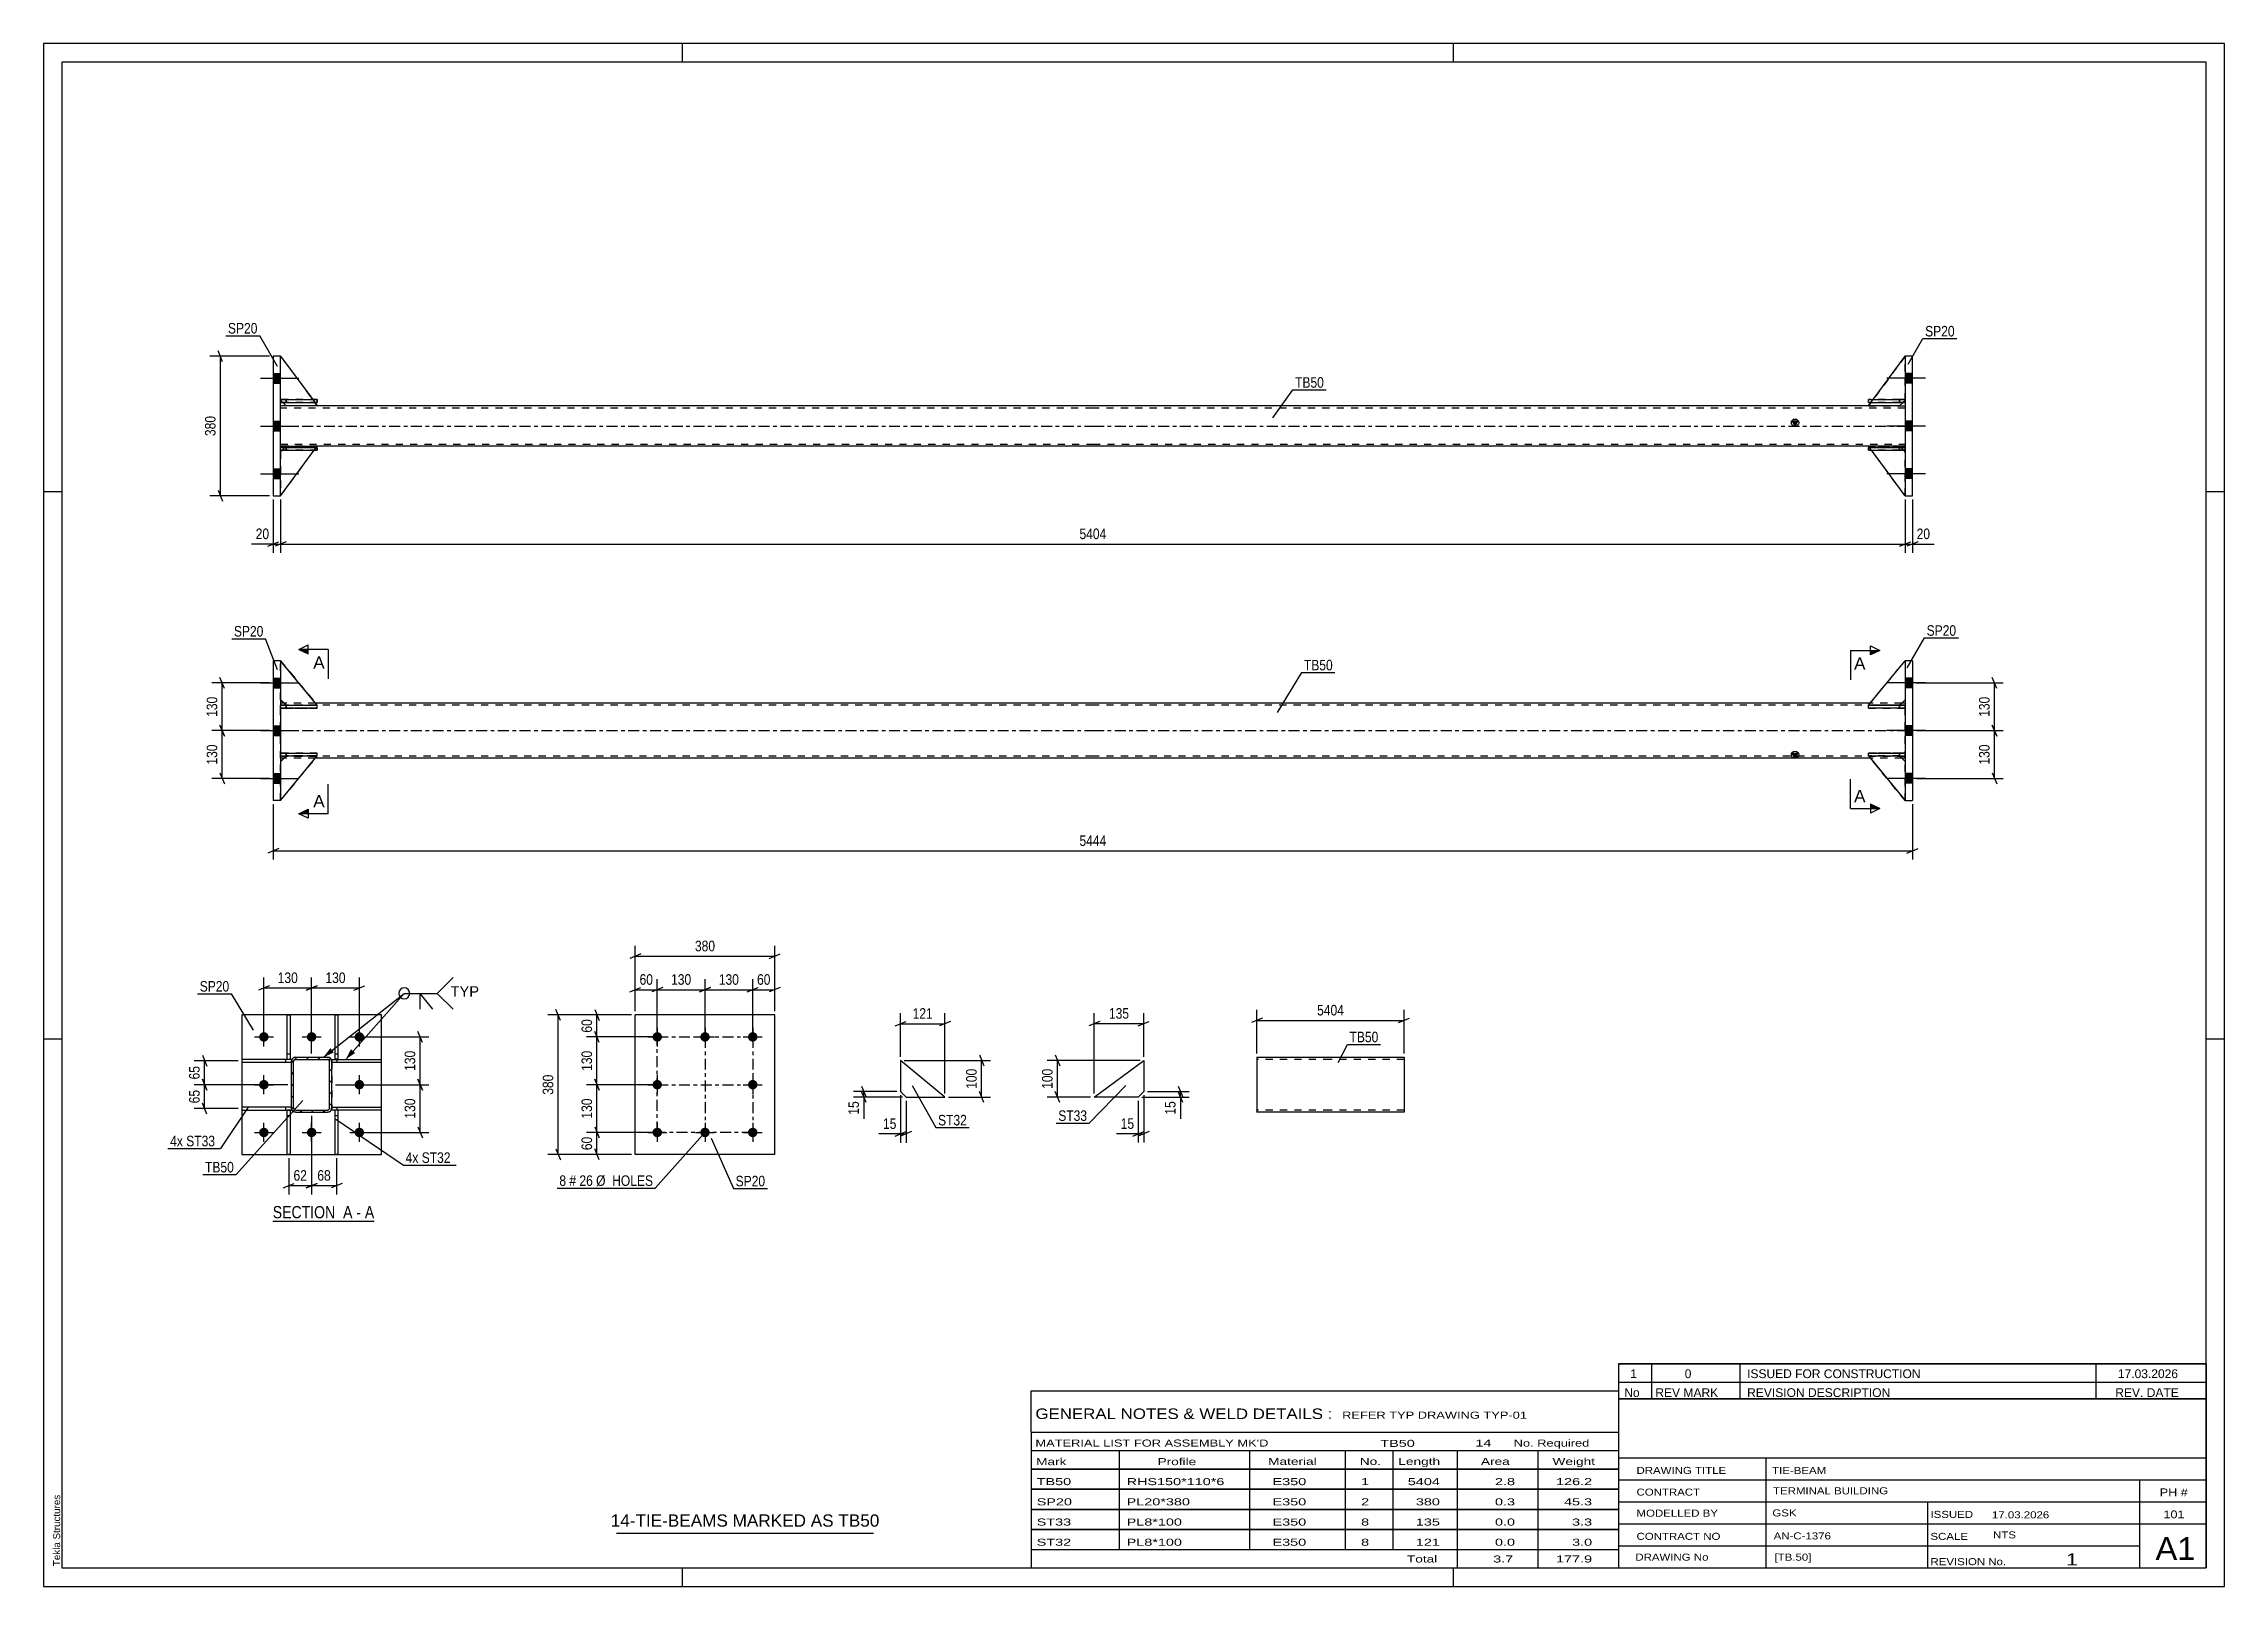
# Paper-space layout 'Layout1' of a CAD drawing. Header units: millimetres. Extents: x 0 to 594, y 0 to 420.
# The model-space entities are those that its viewports show. They can reach past a viewport. Long polylines and large blocks are cut down to what shows.
import ezdxf

# ---------------------------------------------------------------- set-up
doc = ezdxf.new("R2010")
doc.units = ezdxf.units.MM
doc.linetypes.add('DXK_LINE_DOT2', pattern=[3.9198, 1.9599, -1.9599])
doc.linetypes.add('DXK_LINE_DOT3', pattern=[5.9187, 2.979, -0.9799, 0.9799, -0.9799])
doc.layers.add('Viewport layer', color=7, linetype='Continuous', plot=False)
doc.styles.add('Arial', font='ARIAL.TTF', dxfattribs={"height": 0.2})
doc.styles.add('Arial Narrow', font='ARIALN.TTF', dxfattribs={"height": 0.2})

# ---------------------------------------------------------------- blocks, each defined once
blk = doc.blocks.new('Unknown-580568746-1163')
at = {"color": 5, "linetype": 'Continuous'}
for p, q in [((594, 420), (0, 420)), ((0, 420), (0, 0)), ((174, 415), (174, 420)), ((384, 415), (384, 420)), ((594, 0), (594, 420)), ((589, 415), (5, 415)), ((5, 415), (5, 5)), ((589, 5), (589, 415)), ((5, 298), (0, 298)), ((594, 298), (589, 298)), ((5, 149), (0, 149)), ((594, 149), (589, 149)), ((0, 0), (594, 0)), ((5, 5), (589, 5)), ((174, 0), (174, 5)), ((384, 0), (384, 5))]:
    blk.add_line(p, q, dxfattribs=at)
at = {"color": 174, "linetype": 'Continuous', "style": 'Arial'}
blk.add_text('Tekla Structures', height=1.9102, rotation=90, dxfattribs=at).set_placement((4.5, 5.5))
blk = doc.blocks.new('Unknown-580568746-13 - 1405')
at = {"color": 6, "linetype": 'Continuous'}
blk.add_line((62.41, 99.45), (90.06, 99.45), dxfattribs=at)
at = {"color": 0, "linetype": 'Continuous'}
blk.add_wipeout([(80.52, 100.2), (80.52, 103.7), (62.41, 103.7), (62.41, 100.2)], dxfattribs=at)
blk.add_wipeout([(84.13, 100.2), (84.13, 103.7), (81.57, 103.7), (81.57, 100.2)], dxfattribs=at)
at = {"color": 7, "linetype": 'Continuous', "style": 'Arial Narrow'}
blk.add_text('SECTION ', height=3.34, dxfattribs=at).set_placement((62.41, 100.2))
at = {"color": 0, "linetype": 'Continuous'}
blk.add_wipeout([(86.45, 100.2), (86.45, 103.7), (85.18, 103.7), (85.18, 100.2)], dxfattribs=at)
at = {"color": 7, "linetype": 'Continuous', "style": 'Arial Narrow'}
blk.add_text('A', height=3.34, dxfattribs=at).set_placement((81.57, 100.2))
at = {"color": 0, "linetype": 'Continuous'}
blk.add_wipeout([(90.06, 100.2), (90.06, 103.7), (87.5, 103.7), (87.5, 100.2)], dxfattribs=at)
at = {"color": 7, "linetype": 'Continuous', "style": 'Arial Narrow'}
for s, p in [('-', (85.18, 100.2)), ('A', (87.5, 100.2))]:
    blk.add_text(s, height=3.34, dxfattribs=at).set_placement(p)
blk = doc.blocks.new('Bolt-580568746-1842 - 1836')
at = {"linetype": 'Continuous'}
for points in [[(507.05, 247.26), (507.05, 244.66), (509.05, 244.66), (509.05, 247.26)], [(507.05, 247.26), (507.05, 244.66), (509.05, 244.66), (509.05, 247.26)], [(507.05, 247.26), (507.05, 244.66), (509.05, 244.66), (509.05, 247.26)], [(507.05, 234.26), (507.05, 231.66), (509.05, 231.66), (509.05, 234.26)], [(507.05, 234.26), (507.05, 231.66), (509.05, 231.66), (509.05, 234.26)], [(507.05, 221.26), (507.05, 218.66), (509.05, 218.66), (509.05, 221.26)], [(507.05, 221.26), (507.05, 218.66), (509.05, 218.66), (509.05, 221.26)], [(507.05, 221.26), (507.05, 218.66), (509.05, 218.66), (509.05, 221.26)]]:
    blk.add_hatch(color=1, dxfattribs=at).paths.add_polyline_path(points)
at = {"color": 1, "linetype": 'Continuous'}
for p, q in [((512.55, 245.96), (502.05, 245.96)), ((512.55, 245.96), (502.05, 245.96)), ((512.55, 245.96), (502.05, 245.96)), ((509.05, 247.26), (507.05, 247.26)), ((509.05, 247.26), (507.05, 247.26)), ((509.05, 247.26), (507.05, 247.26)), ((509.05, 244.66), (507.05, 244.66)), ((509.05, 244.66), (507.05, 244.66)), ((509.05, 244.66), (507.05, 244.66)), ((512.55, 232.96), (502.05, 232.96)), ((512.55, 232.96), (502.05, 232.96)), ((509.05, 234.26), (507.05, 234.26)), ((509.05, 234.26), (507.05, 234.26)), ((509.05, 231.66), (507.05, 231.66)), ((509.05, 231.66), (507.05, 231.66)), ((512.55, 219.96), (502.05, 219.96)), ((512.55, 219.96), (502.05, 219.96)), ((512.55, 219.96), (502.05, 219.96)), ((509.05, 221.26), (507.05, 221.26)), ((509.05, 221.26), (507.05, 221.26)), ((509.05, 221.26), (507.05, 221.26)), ((509.05, 218.66), (507.05, 218.66)), ((509.05, 218.66), (507.05, 218.66)), ((509.05, 218.66), (507.05, 218.66))]:
    blk.add_line(p, q, dxfattribs=at)
blk = doc.blocks.new('Part-580568746-1848 - 1836')
at = {"color": 2, "linetype": 'Continuous'}
for p, q in [((64.55, 239.86), (74.55, 239.86)), ((64.55, 239.86), (64.55, 239.86)), ((64.55, 239.86), (64.55, 239.06)), ((74.55, 239.06), (64.55, 239.06)), ((64.55, 239.06), (64.55, 239.06)), ((74.55, 239.06), (74.55, 239.86))]:
    blk.add_line(p, q, dxfattribs=at)
at = {"color": 7, "linetype": 'DXK_LINE_DOT2'}
for p, q in [((64.55, 239.06), (64.55, 239.86)), ((66.05, 239.86), (64.55, 239.86)), ((66.05, 239.06), (64.55, 239.06)), ((74.55, 239.86), (66.05, 239.86)), ((66.05, 239.86), (66.05, 239.06)), ((66.05, 239.06), (74.55, 239.06))]:
    blk.add_line(p, q, dxfattribs=at)
blk = doc.blocks.new('Part-580568746-1904 - 1836')
at = {"color": 2, "linetype": 'Continuous'}
for p, q in [((74.55, 239.87), (64.55, 251.96)), ((66.05, 239.87), (64.55, 241.37)), ((66.05, 239.87), (66.05, 239.87)), ((66.05, 239.87), (74.55, 239.87)), ((74.55, 239.87), (74.55, 239.87))]:
    blk.add_line(p, q, dxfattribs=at)
at = {"color": 7, "linetype": 'DXK_LINE_DOT2'}
for p, q in [((64.55, 241.37), (64.55, 251.96)), ((64.55, 251.96), (74.55, 239.87)), ((66.05, 239.87), (64.55, 241.37)), ((74.55, 239.87), (66.05, 239.87))]:
    blk.add_line(p, q, dxfattribs=at)
blk = doc.blocks.new('Part-580568746-1840 - 1836')
at = {"color": 7, "linetype": 'DXK_LINE_DOT2'}
for p, q in [((497.05, 239.87), (507.05, 251.96)), ((497.05, 239.87), (507.05, 251.96)), ((507.05, 251.96), (507.05, 241.37)), ((497.05, 239.87), (497.05, 239.87)), ((505.55, 239.87), (497.05, 239.87)), ((505.55, 239.87), (497.05, 239.87)), ((507.05, 241.37), (505.55, 239.87)), ((505.55, 239.87), (507.05, 241.37)), ((505.55, 239.87), (505.55, 239.87))]:
    blk.add_line(p, q, dxfattribs=at)
blk = doc.blocks.new('Bolt-580568746-1841 - 1836')
at = {"linetype": 'Continuous'}
for points in [[(62.55, 247.26), (62.55, 244.66), (64.55, 244.66), (64.55, 247.26)], [(62.55, 247.26), (62.55, 244.66), (64.55, 244.66), (64.55, 247.26)], [(62.55, 247.26), (62.55, 244.66), (64.55, 244.66), (64.55, 247.26)], [(62.55, 234.26), (62.55, 231.66), (64.55, 231.66), (64.55, 234.26)], [(62.55, 234.26), (62.55, 231.66), (64.55, 231.66), (64.55, 234.26)], [(62.55, 221.26), (62.55, 218.66), (64.55, 218.66), (64.55, 221.26)], [(62.55, 221.26), (62.55, 218.66), (64.55, 218.66), (64.55, 221.26)], [(62.55, 221.26), (62.55, 218.66), (64.55, 218.66), (64.55, 221.26)]]:
    blk.add_hatch(color=1, dxfattribs=at).paths.add_polyline_path(points)
at = {"color": 1, "linetype": 'Continuous'}
for p, q in [((59.05, 245.96), (69.55, 245.96)), ((59.05, 245.96), (69.55, 245.96)), ((59.05, 245.96), (69.55, 245.96)), ((62.55, 247.26), (64.55, 247.26)), ((62.55, 247.26), (64.55, 247.26)), ((62.55, 247.26), (64.55, 247.26)), ((62.55, 244.66), (64.55, 244.66)), ((62.55, 244.66), (64.55, 244.66)), ((62.55, 244.66), (64.55, 244.66)), ((59.05, 232.96), (69.55, 232.96)), ((59.05, 232.96), (69.55, 232.96)), ((62.55, 234.26), (64.55, 234.26)), ((62.55, 234.26), (64.55, 234.26)), ((62.55, 231.66), (64.55, 231.66)), ((62.55, 231.66), (64.55, 231.66)), ((59.05, 219.96), (69.55, 219.96)), ((59.05, 219.96), (69.55, 219.96)), ((59.05, 219.96), (69.55, 219.96)), ((62.55, 221.26), (64.55, 221.26)), ((62.55, 221.26), (64.55, 221.26)), ((62.55, 221.26), (64.55, 221.26)), ((62.55, 218.66), (64.55, 218.66)), ((62.55, 218.66), (64.55, 218.66)), ((62.55, 218.66), (64.55, 218.66))]:
    blk.add_line(p, q, dxfattribs=at)
blk = doc.blocks.new('Part-580568746-1853 - 1836')
at = {"color": 2, "linetype": 'Continuous'}
for p, q in [((64.55, 251.96), (62.55, 251.96)), ((62.55, 251.96), (62.55, 213.96)), ((64.55, 251.96), (64.55, 213.96)), ((64.55, 213.96), (62.55, 213.96))]:
    blk.add_line(p, q, dxfattribs=at)
blk = doc.blocks.new('Part-580568746-1845 - 1836')
at = {"color": 2, "linetype": 'Continuous'}
for p, q in [((497.05, 226.06), (497.05, 226.86)), ((497.05, 226.86), (507.05, 226.86)), ((497.05, 226.06), (497.06, 226.06)), ((507.05, 226.06), (497.88, 226.06)), ((507.05, 226.06), (507.05, 226.86)), ((507.05, 226.86), (507.05, 226.86)), ((507.05, 226.06), (507.05, 226.06))]:
    blk.add_line(p, q, dxfattribs=at)
at = {"color": 7, "linetype": 'DXK_LINE_DOT2'}
for p, q in [((505.55, 226.86), (497.05, 226.86)), ((497.05, 226.06), (505.55, 226.06)), ((497.88, 226.06), (497.06, 226.06)), ((505.55, 226.06), (505.55, 226.86)), ((505.55, 226.86), (507.05, 226.86)), ((505.55, 226.06), (507.05, 226.06)), ((507.05, 226.06), (507.05, 226.86))]:
    blk.add_line(p, q, dxfattribs=at)
blk = doc.blocks.new('Part-580568746-1854 - 1836')
at = {"color": 7, "linetype": 'DXK_LINE_DOT2'}
for p, q in [((507.05, 239.86), (497.05, 239.86)), ((497.05, 239.86), (507.05, 239.86)), ((497.05, 239.06), (497.05, 239.86)), ((505.55, 239.06), (497.05, 239.06)), ((497.05, 239.06), (507.05, 239.06)), ((505.55, 239.86), (505.55, 239.06)), ((505.55, 239.06), (507.05, 239.06)), ((507.05, 239.06), (507.05, 239.86))]:
    blk.add_line(p, q, dxfattribs=at)
blk = doc.blocks.new('Part-580568746-1859 - 1836')
at = {"color": 2, "linetype": 'Continuous'}
for p, q in [((509.05, 251.96), (507.05, 251.96)), ((507.05, 251.96), (507.05, 213.96)), ((509.05, 251.96), (509.05, 213.96)), ((507.05, 213.96), (509.05, 213.96))]:
    blk.add_line(p, q, dxfattribs=at)
blk = doc.blocks.new('Part-580568746-1862 - 1836')
at = {"color": 2, "linetype": 'Continuous'}
for p, q in [((497.05, 226.07), (497.05, 226.07)), ((497.88, 226.07), (497.05, 226.07)), ((497.05, 226.07), (507.05, 213.96)), ((507.05, 224.57), (505.56, 226.06)), ((507.05, 213.96), (507.05, 213.96)), ((507.05, 213.96), (507.05, 213.96))]:
    blk.add_line(p, q, dxfattribs=at)
at = {"color": 7, "linetype": 'DXK_LINE_DOT2'}
for p, q in [((505.55, 226.07), (497.05, 226.07)), ((507.05, 213.96), (497.05, 226.07)), ((505.55, 226.07), (497.88, 226.07)), ((505.56, 226.06), (505.55, 226.07)), ((505.55, 226.07), (505.55, 226.07)), ((507.05, 224.57), (505.55, 226.07)), ((507.05, 213.96), (507.05, 224.57))]:
    blk.add_line(p, q, dxfattribs=at)
blk = doc.blocks.new('Part-580568746-1865 - 1836')
at = {"color": 7, "linetype": 'DXK_LINE_DOT2'}
for p, q in [((497.05, 226.07), (497.05, 226.07)), ((505.55, 226.07), (497.05, 226.07)), ((497.05, 226.07), (507.05, 213.96)), ((505.55, 226.07), (497.05, 226.07)), ((507.05, 213.96), (497.05, 226.07)), ((507.05, 224.57), (505.55, 226.07)), ((505.55, 226.07), (505.55, 226.07)), ((507.05, 224.57), (505.55, 226.07)), ((507.05, 213.96), (507.05, 224.57))]:
    blk.add_line(p, q, dxfattribs=at)
blk = doc.blocks.new('Part-580568746-1868 - 1836')
at = {"color": 7, "linetype": 'DXK_LINE_DOT2'}
for p, q in [((507.05, 226.86), (497.05, 226.86)), ((497.05, 226.86), (507.05, 226.86)), ((497.05, 226.06), (497.05, 226.86)), ((505.55, 226.06), (497.05, 226.06)), ((497.05, 226.06), (507.05, 226.06)), ((505.55, 226.86), (505.55, 226.06)), ((505.55, 226.06), (507.05, 226.06)), ((507.05, 226.06), (507.05, 226.86))]:
    blk.add_line(p, q, dxfattribs=at)
blk = doc.blocks.new('Part-580568746-1871 - 1836')
at = {"color": 7, "linetype": 'DXK_LINE_DOT2'}
for p, q in [((64.55, 241.37), (64.55, 251.96)), ((64.55, 251.96), (74.55, 239.87)), ((74.55, 239.87), (64.55, 251.96)), ((66.05, 239.87), (64.55, 241.37)), ((66.05, 239.87), (64.55, 241.37)), ((74.55, 239.87), (66.05, 239.87)), ((66.05, 239.87), (66.05, 239.87)), ((66.05, 239.87), (74.55, 239.87)), ((74.55, 239.87), (74.55, 239.87))]:
    blk.add_line(p, q, dxfattribs=at)
blk = doc.blocks.new('Part-580568746-1874 - 1836')
at = {"color": 2, "linetype": 'Continuous'}
for p, q in [((64.55, 213.96), (74.55, 226.07)), ((64.55, 224.57), (66.04, 226.06)), ((74.55, 226.07), (73.73, 226.07)), ((74.55, 226.07), (74.55, 226.07)), ((64.55, 213.96), (64.55, 213.96)), ((64.55, 213.96), (64.55, 213.96))]:
    blk.add_line(p, q, dxfattribs=at)
at = {"color": 7, "linetype": 'DXK_LINE_DOT2'}
for p, q in [((64.55, 224.57), (66.05, 226.07)), ((64.55, 213.96), (74.55, 226.07)), ((66.04, 226.06), (66.05, 226.07)), ((73.73, 226.07), (66.05, 226.07)), ((66.05, 226.07), (66.05, 226.07)), ((66.05, 226.07), (74.55, 226.07)), ((64.55, 213.96), (64.55, 224.57))]:
    blk.add_line(p, q, dxfattribs=at)
blk = doc.blocks.new('Part-580568746-1877 - 1836')
at = {"color": 7, "linetype": 'DXK_LINE_DOT2'}
for p, q in [((66.05, 226.07), (64.55, 224.57)), ((64.55, 213.96), (74.55, 226.07)), ((64.55, 224.57), (66.05, 226.07)), ((64.55, 213.96), (74.55, 226.07)), ((74.55, 226.07), (66.05, 226.07)), ((66.05, 226.07), (66.05, 226.07)), ((66.05, 226.07), (74.55, 226.07)), ((74.55, 226.07), (74.55, 226.07)), ((64.55, 224.57), (64.55, 213.96))]:
    blk.add_line(p, q, dxfattribs=at)
blk = doc.blocks.new('Part-580568746-1880 - 1836')
at = {"color": 2, "linetype": 'Continuous'}
for p, q in [((64.55, 226.86), (74.55, 226.86)), ((64.55, 226.86), (64.55, 226.86)), ((64.55, 226.86), (64.55, 226.06)), ((73.73, 226.06), (64.55, 226.06)), ((64.55, 226.06), (64.55, 226.06)), ((74.55, 226.06), (74.54, 226.06)), ((74.55, 226.06), (74.55, 226.86))]:
    blk.add_line(p, q, dxfattribs=at)
at = {"color": 7, "linetype": 'DXK_LINE_DOT2'}
for p, q in [((64.55, 226.06), (64.55, 226.86)), ((66.05, 226.86), (64.55, 226.86)), ((66.05, 226.06), (64.55, 226.06)), ((74.55, 226.86), (66.05, 226.86)), ((66.05, 226.86), (66.05, 226.06)), ((74.54, 226.06), (66.05, 226.06)), ((74.54, 226.06), (73.73, 226.06)), ((74.55, 226.06), (74.55, 226.06))]:
    blk.add_line(p, q, dxfattribs=at)
blk = doc.blocks.new('Part-580568746-1883 - 1836')
at = {"color": 7, "linetype": 'DXK_LINE_DOT2'}
for p, q in [((64.55, 239.86), (64.55, 239.06)), ((66.05, 239.86), (64.55, 239.86)), ((74.55, 239.86), (64.55, 239.86)), ((64.55, 239.06), (74.55, 239.06)), ((74.55, 239.06), (64.55, 239.06)), ((66.05, 239.06), (66.05, 239.86)), ((66.05, 239.86), (74.55, 239.86)), ((74.55, 239.06), (74.55, 239.86))]:
    blk.add_line(p, q, dxfattribs=at)
blk = doc.blocks.new('Part-580568746-1886 - 1836')
at = {"color": 7, "linetype": 'DXK_LINE_DOT2'}
for p, q in [((64.55, 226.06), (64.55, 226.86)), ((66.05, 226.86), (64.55, 226.86)), ((74.55, 226.86), (64.55, 226.86)), ((64.55, 226.06), (74.55, 226.06)), ((74.55, 226.06), (64.55, 226.06)), ((66.05, 226.06), (66.05, 226.86)), ((66.05, 226.86), (74.55, 226.86)), ((74.55, 226.06), (74.55, 226.86))]:
    blk.add_line(p, q, dxfattribs=at)
blk = doc.blocks.new('Part-580568746-1891 - 1836')
at = {"linetype": 'Continuous'}
blk.add_hatch(color=2, dxfattribs=at).paths.add_polyline_path([(477.05, 225.46), (476.25, 226.86), (477.85, 226.86)])
at = {"color": 2, "linetype": 'Continuous'}
for p, q in [((65.46, 240.46), (64.55, 240.46)), ((285.75, 240.46), (74.06, 240.46)), ((497.54, 240.46), (285.85, 240.46)), ((507.05, 240.46), (506.14, 240.46)), ((477.05, 225.46), (476.25, 226.86)), ((476.25, 226.86), (477.85, 226.86)), ((477.85, 226.86), (477.05, 225.46)), ((65.44, 225.46), (64.55, 225.46)), ((285.75, 225.46), (74.05, 225.46)), ((497.55, 225.46), (285.85, 225.46)), ((507.05, 225.46), (506.16, 225.46))]:
    blk.add_line(p, q, dxfattribs=at)
at = {"color": 7, "linetype": 'DXK_LINE_DOT2'}
for p, q in [((64.55, 225.46), (64.55, 240.46)), ((285.75, 239.86), (64.55, 239.86)), ((74.06, 240.46), (65.46, 240.46)), ((507.05, 239.86), (285.85, 239.86)), ((506.14, 240.46), (497.54, 240.46)), ((507.05, 225.46), (507.05, 240.46)), ((285.75, 226.06), (64.55, 226.06)), ((507.05, 226.06), (285.85, 226.06)), ((74.05, 225.46), (65.44, 225.46)), ((506.16, 225.46), (497.55, 225.46))]:
    blk.add_line(p, q, dxfattribs=at)
at = {"color": 7, "linetype": 'DXK_LINE_DOT3'}
for p, q in [((64.55, 232.96), (285.75, 232.96)), ((285.85, 232.96), (507.05, 232.96))]:
    blk.add_line(p, q, dxfattribs=at)
at = {"color": 2, "linetype": 'Continuous'}
blk.add_circle((477.05, 226.36), 1, dxfattribs=at)
blk = doc.blocks.new('Part-580568746-1898 - 1836')
at = {"color": 2, "linetype": 'Continuous'}
for p, q in [((497.05, 239.87), (507.05, 251.96)), ((497.05, 239.87), (497.05, 239.87)), ((505.55, 239.87), (497.05, 239.87)), ((505.55, 239.87), (507.05, 241.37)), ((505.55, 239.87), (505.55, 239.87))]:
    blk.add_line(p, q, dxfattribs=at)
at = {"color": 7, "linetype": 'DXK_LINE_DOT2'}
for p, q in [((497.05, 239.87), (507.05, 251.96)), ((507.05, 251.96), (507.05, 241.37)), ((505.55, 239.87), (497.05, 239.87)), ((507.05, 241.37), (505.55, 239.87))]:
    blk.add_line(p, q, dxfattribs=at)
blk = doc.blocks.new('Part-580568746-1901 - 1836')
at = {"color": 2, "linetype": 'Continuous'}
for p, q in [((497.05, 239.06), (497.05, 239.86)), ((497.05, 239.86), (507.05, 239.86)), ((507.05, 239.06), (497.05, 239.06)), ((507.05, 239.06), (507.05, 239.86)), ((507.05, 239.86), (507.05, 239.86)), ((507.05, 239.06), (507.05, 239.06))]:
    blk.add_line(p, q, dxfattribs=at)
at = {"color": 7, "linetype": 'DXK_LINE_DOT2'}
for p, q in [((505.55, 239.86), (497.05, 239.86)), ((497.05, 239.06), (505.55, 239.06)), ((505.55, 239.06), (505.55, 239.86)), ((505.55, 239.86), (507.05, 239.86)), ((505.55, 239.06), (507.05, 239.06)), ((507.05, 239.06), (507.05, 239.86))]:
    blk.add_line(p, q, dxfattribs=at)
blk = doc.blocks.new('Part-580568746-2322 - 2314')
at = {"color": 2, "linetype": 'Continuous'}
for p, q in [((330.48, 144.08), (330.48, 129.17)), ((330.48, 144.08), (350.48, 144.08)), ((350.58, 144.08), (370.58, 144.08)), ((370.58, 144.08), (370.58, 129.08)), ((330.48, 129.08), (330.48, 129.17)), ((350.48, 129.08), (330.48, 129.08)), ((370.58, 129.08), (350.58, 129.08))]:
    blk.add_line(p, q, dxfattribs=at)
at = {"color": 7, "linetype": 'DXK_LINE_DOT2'}
for p, q in [((350.48, 143.48), (330.48, 143.48)), ((370.58, 143.48), (350.58, 143.48)), ((330.48, 129.68), (330.48, 129.72)), ((350.48, 129.68), (330.48, 129.68)), ((370.58, 129.68), (350.58, 129.68)), ((370.58, 129.68), (370.58, 129.72))]:
    blk.add_line(p, q, dxfattribs=at)
blk = doc.blocks.new('Part-580568746-1772 - 1766')
at = {"color": 2, "linetype": 'Continuous'}
for p, q in [((286.16, 133.2), (299.66, 143.2)), ((299.66, 143.2), (299.66, 134.7)), ((298.16, 133.2), (286.16, 133.2)), ((299.66, 134.7), (298.16, 133.2))]:
    blk.add_line(p, q, dxfattribs=at)
blk = doc.blocks.new('Part-580568746-2025 - 2023')
at = {"color": 2, "linetype": 'Continuous'}
for p, q in [((497.05, 322.29), (497.05, 323.09)), ((497.05, 323.09), (507.05, 323.09)), ((497.05, 322.29), (507.05, 322.29)), ((507.05, 323.09), (507.05, 323.09)), ((507.05, 323.09), (507.05, 322.29))]:
    blk.add_line(p, q, dxfattribs=at)
at = {"color": 7, "linetype": 'DXK_LINE_DOT2'}
for p, q in [((505.55, 323.09), (497.05, 323.09)), ((505.55, 322.29), (497.05, 322.29)), ((507.05, 323.09), (505.55, 323.09)), ((505.55, 323.09), (505.55, 322.29)), ((505.55, 322.29), (507.05, 322.29))]:
    blk.add_line(p, q, dxfattribs=at)
blk = doc.blocks.new('Part-580568746-2026 - 2023')
at = {"color": 7, "linetype": 'DXK_LINE_DOT2'}
for p, q in [((497.05, 309.29), (497.05, 310.09)), ((505.55, 310.09), (497.05, 310.09)), ((497.05, 310.09), (507.05, 310.09)), ((505.55, 309.29), (497.05, 309.29)), ((497.05, 309.29), (507.05, 309.29)), ((505.55, 309.29), (505.55, 310.09)), ((505.55, 310.09), (507.05, 310.09)), ((507.05, 309.29), (505.55, 309.29)), ((507.05, 309.29), (507.05, 310.09)), ((507.05, 309.29), (507.05, 309.29))]:
    blk.add_line(p, q, dxfattribs=at)
blk = doc.blocks.new('Part-580568746-2050 - 2023')
at = {"color": 2, "linetype": 'Continuous'}
for p, q in [((64.55, 334.9), (62.55, 334.9)), ((62.55, 334.9), (62.55, 296.9)), ((64.55, 296.9), (64.55, 334.9)), ((62.55, 296.9), (64.55, 296.9))]:
    blk.add_line(p, q, dxfattribs=at)
blk = doc.blocks.new('Part-580568746-2027 - 2023')
at = {"color": 7, "linetype": 'DXK_LINE_DOT2'}
for p, q in [((497.05, 322.29), (497.05, 323.09)), ((505.55, 323.09), (497.05, 323.09)), ((497.05, 323.09), (507.05, 323.09)), ((505.55, 322.29), (497.05, 322.29)), ((497.05, 322.29), (507.05, 322.29)), ((505.55, 322.29), (505.55, 323.09)), ((505.55, 323.09), (507.05, 323.09)), ((507.05, 322.29), (505.55, 322.29)), ((507.05, 322.29), (507.05, 323.09)), ((507.05, 322.29), (507.05, 322.29))]:
    blk.add_line(p, q, dxfattribs=at)
blk = doc.blocks.new('Part-580568746-2028 - 2023')
at = {"color": 7, "linetype": 'DXK_LINE_DOT2'}
for p, q in [((507.05, 334.9), (497.05, 321.4)), ((507.05, 322.9), (507.05, 334.9)), ((497.05, 321.4), (505.55, 321.4)), ((505.55, 321.4), (507.05, 322.9))]:
    blk.add_line(p, q, dxfattribs=at)
blk = doc.blocks.new('Part-580568746-2029 - 2023')
at = {"color": 2, "linetype": 'Continuous'}
for p, q in [((64.55, 323.09), (64.55, 323.09)), ((64.55, 323.09), (74.55, 323.09)), ((64.55, 323.09), (64.55, 322.29)), ((64.55, 322.29), (74.55, 322.29)), ((74.55, 323.09), (74.55, 322.29))]:
    blk.add_line(p, q, dxfattribs=at)
at = {"color": 7, "linetype": 'DXK_LINE_DOT2'}
for p, q in [((66.05, 323.09), (64.55, 323.09)), ((64.55, 323.09), (64.55, 323.09)), ((64.55, 322.29), (66.05, 322.29)), ((64.55, 322.29), (64.55, 322.29)), ((74.55, 323.09), (66.05, 323.09)), ((66.05, 323.09), (66.05, 322.29)), ((66.05, 322.29), (74.55, 322.29))]:
    blk.add_line(p, q, dxfattribs=at)
blk = doc.blocks.new('Part-580568746-2030 - 2023')
at = {"color": 7, "linetype": 'DXK_LINE_DOT2'}
for p, q in [((64.55, 309.29), (64.55, 310.09)), ((64.55, 310.09), (66.05, 310.09)), ((74.32, 310.09), (64.55, 310.09)), ((66.05, 309.29), (64.55, 309.29)), ((64.55, 309.29), (64.55, 309.29)), ((64.55, 309.29), (74.55, 309.29)), ((66.05, 309.29), (66.05, 310.09)), ((66.05, 310.09), (74.55, 310.09)), ((74.55, 309.29), (66.05, 309.29)), ((74.55, 309.29), (74.55, 310.09))]:
    blk.add_line(p, q, dxfattribs=at)
blk = doc.blocks.new('Part-580568746-2031 - 2023')
at = {"color": 7, "linetype": 'DXK_LINE_DOT2'}
for p, q in [((64.55, 322.29), (64.55, 323.09)), ((64.55, 323.09), (66.05, 323.09)), ((64.55, 323.09), (74.55, 323.09)), ((66.05, 322.29), (64.55, 322.29)), ((64.55, 322.29), (64.55, 322.29)), ((64.55, 322.29), (74.55, 322.29)), ((66.05, 322.29), (66.05, 323.09)), ((66.05, 323.09), (74.55, 323.09)), ((74.55, 322.29), (66.05, 322.29)), ((74.55, 322.29), (74.55, 323.09))]:
    blk.add_line(p, q, dxfattribs=at)
blk = doc.blocks.new('Bolt-580568746-2053 - 2023')
at = {"linetype": 'Continuous'}
for points in [[(507.05, 330.2), (507.05, 327.6), (509.05, 327.6), (509.05, 330.2)], [(507.05, 330.2), (507.05, 327.6), (509.05, 327.6), (509.05, 330.2)], [(507.05, 330.2), (507.05, 327.6), (509.05, 327.6), (509.05, 330.2)], [(507.05, 317.2), (507.05, 314.6), (509.05, 314.6), (509.05, 317.2)], [(507.05, 317.2), (507.05, 314.6), (509.05, 314.6), (509.05, 317.2)], [(507.05, 304.2), (507.05, 301.6), (509.05, 301.6), (509.05, 304.2)], [(507.05, 304.2), (507.05, 301.6), (509.05, 301.6), (509.05, 304.2)], [(507.05, 304.2), (507.05, 301.6), (509.05, 301.6), (509.05, 304.2)]]:
    blk.add_hatch(color=1, dxfattribs=at).paths.add_polyline_path(points)
at = {"color": 1, "linetype": 'Continuous'}
for p, q in [((512.55, 328.9), (502.05, 328.9)), ((512.55, 328.9), (502.05, 328.9)), ((512.55, 328.9), (502.05, 328.9)), ((509.05, 330.2), (507.05, 330.2)), ((509.05, 330.2), (507.05, 330.2)), ((509.05, 330.2), (507.05, 330.2)), ((509.05, 327.6), (507.05, 327.6)), ((509.05, 327.6), (507.05, 327.6)), ((509.05, 327.6), (507.05, 327.6)), ((512.55, 315.9), (502.05, 315.9)), ((512.55, 315.9), (502.05, 315.9)), ((509.05, 317.2), (507.05, 317.2)), ((509.05, 317.2), (507.05, 317.2)), ((509.05, 314.6), (507.05, 314.6)), ((509.05, 314.6), (507.05, 314.6)), ((509.05, 304.2), (507.05, 304.2)), ((509.05, 304.2), (507.05, 304.2)), ((509.05, 304.2), (507.05, 304.2)), ((512.55, 302.9), (502.05, 302.9)), ((512.55, 302.9), (502.05, 302.9)), ((512.55, 302.9), (502.05, 302.9)), ((509.05, 301.6), (507.05, 301.6)), ((509.05, 301.6), (507.05, 301.6)), ((509.05, 301.6), (507.05, 301.6))]:
    blk.add_line(p, q, dxfattribs=at)
blk = doc.blocks.new('Part-580568746-2032 - 2023')
at = {"color": 7, "linetype": 'DXK_LINE_DOT2'}
for p, q in [((64.55, 296.9), (74.55, 310.4)), ((66.05, 310.4), (64.55, 308.9)), ((66.05, 310.4), (64.55, 308.9)), ((64.55, 308.9), (64.55, 308.9)), ((64.55, 308.9), (64.55, 296.9)), ((74.55, 310.4), (66.05, 310.4)), ((66.05, 310.4), (66.05, 310.4)), ((74.55, 310.4), (66.05, 310.4))]:
    blk.add_line(p, q, dxfattribs=at)
blk = doc.blocks.new('Part-580568746-2033 - 2023')
at = {"color": 2, "linetype": 'Continuous'}
for p, q in [((64.55, 334.9), (73.3, 323.09)), ((65.17, 322.29), (66.05, 321.4)), ((74.55, 321.4), (66.05, 321.4)), ((74.55, 321.4), (73.9, 322.29))]:
    blk.add_line(p, q, dxfattribs=at)
at = {"color": 7, "linetype": 'DXK_LINE_DOT2'}
for p, q in [((64.55, 334.9), (64.55, 334.9)), ((64.55, 322.9), (64.55, 334.9)), ((64.55, 334.9), (64.55, 334.9)), ((65.17, 322.29), (64.55, 322.9)), ((73.3, 323.09), (73.9, 322.29))]:
    blk.add_line(p, q, dxfattribs=at)
blk = doc.blocks.new('Part-580568746-2034 - 2023')
at = {"color": 7, "linetype": 'DXK_LINE_DOT2'}
for p, q in [((64.55, 334.9), (74.55, 321.4)), ((64.55, 322.9), (64.55, 334.9)), ((66.05, 321.4), (64.55, 322.9)), ((74.55, 321.4), (66.05, 321.4))]:
    blk.add_line(p, q, dxfattribs=at)
blk = doc.blocks.new('Part-580568746-2039 - 2023')
at = {"linetype": 'Continuous'}
blk.add_hatch(color=2, dxfattribs=at).paths.add_polyline_path([(477.05, 315.9), (476.25, 317.3), (477.85, 317.3)])
at = {"color": 2, "linetype": 'Continuous'}
for p, q in [((66.05, 321.4), (64.55, 321.4)), ((285.75, 321.4), (74.55, 321.4)), ((497.05, 321.4), (285.85, 321.4)), ((505.55, 321.4), (507.05, 321.4)), ((477.05, 315.9), (476.25, 317.3)), ((476.25, 317.3), (477.85, 317.3)), ((477.85, 317.3), (477.05, 315.9)), ((66.05, 310.4), (64.55, 310.4)), ((285.75, 310.4), (74.55, 310.4)), ((497.05, 310.4), (285.85, 310.4)), ((507.05, 310.4), (505.55, 310.4))]:
    blk.add_line(p, q, dxfattribs=at)
at = {"color": 7, "linetype": 'DXK_LINE_DOT2'}
for p, q in [((64.55, 310.4), (64.55, 321.4)), ((285.75, 320.8), (64.55, 320.8)), ((74.55, 321.4), (66.05, 321.4)), ((507.05, 320.8), (285.85, 320.8)), ((505.55, 321.4), (497.05, 321.4)), ((507.05, 321.4), (507.05, 310.4)), ((64.55, 311), (285.75, 311)), ((74.55, 310.4), (66.05, 310.4)), ((285.85, 311), (507.05, 311)), ((505.55, 310.4), (497.05, 310.4))]:
    blk.add_line(p, q, dxfattribs=at)
at = {"color": 7, "linetype": 'DXK_LINE_DOT3'}
for p, q in [((64.55, 315.9), (285.75, 315.9)), ((285.85, 315.9), (507.05, 315.9))]:
    blk.add_line(p, q, dxfattribs=at)
at = {"color": 2, "linetype": 'Continuous'}
blk.add_circle((477.05, 316.8), 1, dxfattribs=at)
blk = doc.blocks.new('Part-580568746-2044 - 2023')
at = {"color": 2, "linetype": 'Continuous'}
for p, q in [((509.05, 334.9), (507.05, 334.9)), ((507.05, 334.9), (507.05, 296.9)), ((509.05, 296.9), (509.05, 334.9)), ((507.05, 296.9), (509.05, 296.9))]:
    blk.add_line(p, q, dxfattribs=at)
blk = doc.blocks.new('Part-580568746-2045 - 2023')
at = {"color": 2, "linetype": 'Continuous'}
for p, q in [((498.3, 323.09), (507.05, 334.9)), ((497.05, 321.4), (497.71, 322.29)), ((505.55, 321.4), (497.05, 321.4)), ((506.43, 322.29), (505.55, 321.4))]:
    blk.add_line(p, q, dxfattribs=at)
at = {"color": 7, "linetype": 'DXK_LINE_DOT2'}
for p, q in [((507.05, 334.9), (507.05, 322.9)), ((497.71, 322.29), (498.3, 323.09)), ((497.71, 322.29), (498.3, 323.09)), ((507.05, 322.9), (506.43, 322.29))]:
    blk.add_line(p, q, dxfattribs=at)
blk = doc.blocks.new('Part-580568746-2051 - 2023')
at = {"color": 7, "linetype": 'DXK_LINE_DOT2'}
for p, q in [((66.05, 310.4), (64.55, 308.9)), ((64.55, 308.9), (64.55, 308.9)), ((64.55, 296.9), (64.55, 308.9)), ((64.94, 309.29), (65.74, 310.09)), ((66.05, 310.4), (74.55, 310.4)), ((73.72, 309.29), (74.32, 310.09)), ((64.55, 296.9), (64.55, 296.9)), ((64.55, 296.9), (64.55, 296.9))]:
    blk.add_line(p, q, dxfattribs=at)
at = {"color": 2, "linetype": 'Continuous'}
for p, q in [((64.55, 308.9), (64.94, 309.29)), ((64.55, 296.9), (73.72, 309.29)), ((65.74, 310.09), (66.05, 310.4)), ((66.05, 310.4), (74.55, 310.4)), ((66.05, 310.4), (66.05, 310.4)), ((74.55, 310.4), (74.32, 310.09))]:
    blk.add_line(p, q, dxfattribs=at)
blk = doc.blocks.new('Part-580568746-2052 - 2023')
at = {"color": 7, "linetype": 'DXK_LINE_DOT2'}
for p, q in [((507.05, 296.9), (497.05, 310.4)), ((497.05, 310.4), (505.55, 310.4)), ((505.55, 310.4), (497.05, 310.4)), ((505.55, 310.4), (507.05, 308.9)), ((505.55, 310.4), (505.55, 310.4)), ((505.55, 310.4), (507.05, 308.9)), ((507.05, 308.9), (507.05, 308.9)), ((507.05, 296.9), (507.05, 308.9))]:
    blk.add_line(p, q, dxfattribs=at)
blk = doc.blocks.new('Bolt-580568746-2054 - 2023')
at = {"linetype": 'Continuous'}
for points in [[(64.55, 327.6), (64.55, 330.2), (62.55, 330.2), (62.55, 327.6)], [(64.55, 327.6), (64.55, 330.2), (62.55, 330.2), (62.55, 327.6)], [(64.55, 327.6), (64.55, 330.2), (62.55, 330.2), (62.55, 327.6)], [(64.55, 314.6), (64.55, 317.2), (62.55, 317.2), (62.55, 314.6)], [(64.55, 314.6), (64.55, 317.2), (62.55, 317.2), (62.55, 314.6)], [(64.55, 301.6), (64.55, 304.2), (62.55, 304.2), (62.55, 301.6)], [(64.55, 301.6), (64.55, 304.2), (62.55, 304.2), (62.55, 301.6)], [(64.55, 301.6), (64.55, 304.2), (62.55, 304.2), (62.55, 301.6)]]:
    blk.add_hatch(color=1, dxfattribs=at).paths.add_polyline_path(points)
at = {"color": 1, "linetype": 'Continuous'}
for p, q in [((59.05, 328.9), (69.55, 328.9)), ((59.05, 328.9), (69.55, 328.9)), ((59.05, 328.9), (69.55, 328.9)), ((62.55, 330.2), (64.55, 330.2)), ((62.55, 330.2), (64.55, 330.2)), ((62.55, 330.2), (64.55, 330.2)), ((62.55, 327.6), (64.55, 327.6)), ((62.55, 327.6), (64.55, 327.6)), ((62.55, 327.6), (64.55, 327.6)), ((59.05, 315.9), (69.55, 315.9)), ((59.05, 315.9), (69.55, 315.9)), ((62.55, 317.2), (64.55, 317.2)), ((62.55, 317.2), (64.55, 317.2)), ((62.55, 314.6), (64.55, 314.6)), ((62.55, 314.6), (64.55, 314.6)), ((62.55, 304.2), (64.55, 304.2)), ((62.55, 304.2), (64.55, 304.2)), ((62.55, 304.2), (64.55, 304.2)), ((59.05, 302.9), (69.55, 302.9)), ((59.05, 302.9), (69.55, 302.9)), ((59.05, 302.9), (69.55, 302.9)), ((62.55, 301.6), (64.55, 301.6)), ((62.55, 301.6), (64.55, 301.6)), ((62.55, 301.6), (64.55, 301.6))]:
    blk.add_line(p, q, dxfattribs=at)
blk = doc.blocks.new('Part-580568746-2061 - 2023')
at = {"color": 2, "linetype": 'Continuous'}
for p, q in [((497.05, 309.29), (497.05, 310.09)), ((497.05, 310.09), (507.05, 310.09)), ((497.05, 309.29), (507.05, 309.29)), ((507.05, 310.09), (507.05, 310.09)), ((507.05, 309.29), (507.05, 310.09))]:
    blk.add_line(p, q, dxfattribs=at)
at = {"color": 7, "linetype": 'DXK_LINE_DOT2'}
for p, q in [((505.55, 310.09), (497.05, 310.09)), ((505.55, 309.29), (497.05, 309.29)), ((507.05, 310.09), (505.55, 310.09)), ((505.55, 310.09), (505.55, 309.29)), ((505.55, 309.29), (507.05, 309.29)), ((507.05, 309.29), (507.05, 309.29))]:
    blk.add_line(p, q, dxfattribs=at)
blk = doc.blocks.new('Part-580568746-2062 - 2023')
at = {"color": 2, "linetype": 'Continuous'}
for p, q in [((497.05, 310.4), (497.05, 310.4)), ((505.55, 310.4), (497.05, 310.4)), ((497.29, 310.09), (497.05, 310.4)), ((507.05, 296.9), (497.88, 309.29)), ((505.55, 310.4), (505.55, 310.4)), ((505.87, 310.09), (505.55, 310.4)), ((507.05, 308.9), (506.67, 309.29))]:
    blk.add_line(p, q, dxfattribs=at)
at = {"color": 7, "linetype": 'DXK_LINE_DOT2'}
for p, q in [((497.05, 310.4), (505.55, 310.4)), ((497.88, 309.29), (497.29, 310.09)), ((505.55, 310.4), (507.05, 308.9)), ((506.67, 309.29), (505.87, 310.09)), ((507.05, 308.9), (507.05, 308.9)), ((507.05, 296.9), (507.05, 308.9)), ((507.05, 296.9), (507.05, 296.9))]:
    blk.add_line(p, q, dxfattribs=at)
blk = doc.blocks.new('Part-580568746-2063 - 2023')
at = {"color": 2, "linetype": 'Continuous'}
for p, q in [((64.55, 310.09), (64.55, 310.09)), ((64.55, 310.09), (74.55, 310.09)), ((64.55, 309.29), (64.55, 310.09)), ((64.55, 309.29), (74.55, 309.29)), ((74.55, 310.09), (74.55, 309.29))]:
    blk.add_line(p, q, dxfattribs=at)
at = {"color": 7, "linetype": 'DXK_LINE_DOT2'}
for p, q in [((66.05, 310.09), (64.55, 310.09)), ((64.55, 310.09), (64.55, 310.09)), ((64.55, 309.29), (64.55, 309.29)), ((64.55, 309.29), (66.05, 309.29)), ((64.55, 309.29), (64.55, 309.29)), ((74.55, 310.09), (66.05, 310.09)), ((66.05, 310.09), (66.05, 309.29)), ((66.05, 309.29), (74.55, 309.29))]:
    blk.add_line(p, q, dxfattribs=at)
blk = doc.blocks.new('Part-580568746-1466 - 1405')
at = {"color": 2, "linetype": 'Continuous'}
for p, q in [((67.5, 143.48), (54, 143.48)), ((54, 143.48), (54, 142.68)), ((54, 142.68), (67.5, 142.68)), ((67.5, 143.48), (67.5, 142.88))]:
    blk.add_line(p, q, dxfattribs=at)
at = {"color": 7, "linetype": 'DXK_LINE_DOT2'}
for p, q in [((66, 142.68), (66, 143.48)), ((67.5, 142.68), (67.5, 142.88))]:
    blk.add_line(p, q, dxfattribs=at)
blk = doc.blocks.new('Part-580568746-1450 - 1405')
at = {"color": 2, "linetype": 'Continuous'}
for p, q in [((66.38, 143.49), (66.38, 155.58)), ((66.38, 155.58), (67.18, 155.58)), ((67.18, 155.58), (67.18, 143.49)), ((66.38, 143.49), (67.18, 143.49))]:
    blk.add_line(p, q, dxfattribs=at)
at = {"color": 7, "linetype": 'DXK_LINE_DOT2'}
blk.add_line((66.38, 144.99), (67.18, 144.99), dxfattribs=at)
blk = doc.blocks.new('Part-580568746-1442 - 1405')
at = {"color": 2, "linetype": 'Continuous'}
for p, q in [((66.38, 117.58), (66.38, 129.69)), ((66.38, 129.69), (67.18, 129.69)), ((67.18, 129.69), (67.18, 117.58)), ((67.18, 117.58), (66.38, 117.58))]:
    blk.add_line(p, q, dxfattribs=at)
at = {"color": 7, "linetype": 'DXK_LINE_DOT2'}
blk.add_line((66.38, 128.19), (67.18, 128.19), dxfattribs=at)
blk = doc.blocks.new('Part-580568746-1434 - 1405')
at = {"color": 2, "linetype": 'Continuous'}
for p, q in [((79.38, 117.58), (79.38, 129.69)), ((79.38, 129.69), (80.18, 129.69)), ((80.18, 129.69), (80.18, 117.58)), ((80.18, 117.58), (79.38, 117.58))]:
    blk.add_line(p, q, dxfattribs=at)
at = {"color": 7, "linetype": 'DXK_LINE_DOT2'}
blk.add_line((79.38, 128.19), (80.18, 128.19), dxfattribs=at)
blk = doc.blocks.new('Part-580568746-1476 - 1405')
at = {"color": 2, "linetype": 'Continuous'}
for p, q in [((67.5, 130.48), (54, 130.48)), ((54, 130.48), (54, 129.68)), ((54, 129.68), (66.38, 129.68)), ((67.18, 129.68), (67.5, 129.68)), ((67.5, 129.68), (67.5, 130.28))]:
    blk.add_line(p, q, dxfattribs=at)
at = {"color": 7, "linetype": 'DXK_LINE_DOT2'}
for p, q in [((66, 129.68), (66, 130.48)), ((66.38, 129.68), (67.18, 129.68)), ((67.5, 130.28), (67.5, 130.48))]:
    blk.add_line(p, q, dxfattribs=at)
blk = doc.blocks.new('Bolt-580568746-1445 - 1405')
at = {"linetype": 'Continuous'}
for points in [[(58.7, 149.58, -1), (61.3, 149.58, -1)], [(71.7, 149.58, -1), (74.3, 149.58, -1)], [(84.7, 149.58, -1), (87.3, 149.58, -1)], [(58.7, 136.58, -1), (61.3, 136.58, -1)], [(84.7, 136.58, -1), (87.3, 136.58, -1)], [(58.7, 123.58, -1), (61.3, 123.58, -1)], [(71.7, 123.58, -1), (74.3, 123.58, -1)], [(84.7, 123.58, -1), (87.3, 123.58, -1)]]:
    blk.add_hatch(color=1, dxfattribs=at).paths.add_polyline_path(points)
at = {"color": 1, "linetype": 'Continuous'}
for p, q in [((57.4, 149.58), (62.6, 149.58)), ((60, 146.98), (60, 152.18)), ((70.4, 149.58), (75.6, 149.58)), ((73, 146.98), (73, 152.18)), ((83.4, 149.58), (88.6, 149.58)), ((86, 146.98), (86, 152.18)), ((60, 133.98), (60, 139.18)), ((86, 133.98), (86, 139.18)), ((57.4, 136.58), (62.6, 136.58)), ((83.4, 136.58), (88.6, 136.58)), ((60, 120.98), (60, 126.18)), ((73, 120.98), (73, 126.18)), ((86, 120.98), (86, 126.18)), ((57.4, 123.58), (62.6, 123.58)), ((70.4, 123.58), (75.6, 123.58)), ((83.4, 123.58), (88.6, 123.58))]:
    blk.add_line(p, q, dxfattribs=at)
blk = doc.blocks.new('Part-580568746-1471 - 1405')
at = {"color": 2, "linetype": 'Continuous'}
for p, q in [((78.5, 142.87), (78.5, 143.48)), ((78.5, 143.48), (92, 143.48)), ((78.5, 142.68), (92, 142.68)), ((92, 142.68), (92, 143.48))]:
    blk.add_line(p, q, dxfattribs=at)
at = {"color": 7, "linetype": 'DXK_LINE_DOT2'}
for p, q in [((78.5, 142.87), (78.5, 142.68)), ((80, 142.68), (80, 143.48))]:
    blk.add_line(p, q, dxfattribs=at)
blk = doc.blocks.new('Part-580568746-1481 - 1405')
at = {"color": 2, "linetype": 'Continuous'}
for p, q in [((78.5, 130.48), (92, 130.48)), ((78.5, 129.68), (78.5, 130.28)), ((79.38, 129.68), (78.5, 129.68)), ((92, 129.68), (80.18, 129.68)), ((92, 129.68), (92, 130.48))]:
    blk.add_line(p, q, dxfattribs=at)
at = {"color": 7, "linetype": 'DXK_LINE_DOT2'}
for p, q in [((78.5, 130.28), (78.5, 130.48)), ((80.18, 129.68), (79.38, 129.68)), ((80, 129.68), (80, 130.48))]:
    blk.add_line(p, q, dxfattribs=at)
blk = doc.blocks.new('Part-580568746-1486 - 1405')
at = {"color": 2, "linetype": 'Continuous'}
for p, q in [((79.38, 143.49), (79.38, 155.58)), ((79.38, 155.58), (80.18, 155.58)), ((80.18, 155.58), (80.18, 143.49)), ((80.18, 143.49), (79.38, 143.49))]:
    blk.add_line(p, q, dxfattribs=at)
at = {"color": 7, "linetype": 'DXK_LINE_DOT2'}
blk.add_line((79.38, 144.99), (80.18, 144.99), dxfattribs=at)
blk = doc.blocks.new('Part-580568746-1505 - 1405')
at = {"linetype": 'Continuous'}
h = blk.add_hatch(dxfattribs=at)
h.set_pattern_fill('', scale=0.7, style=0, pattern_type=0)
h.set_pattern_definition([(45, (78.1468, 143.727), (-1.57154, 1.57154), [])])
h.paths.add_polyline_path([(78.41, 143.34), (78.15, 143.73), (77.76, 143.99), (77.3, 144.08), (68.7, 144.08), (68.24, 143.99), (67.85, 143.73), (67.59, 143.34), (67.5, 142.88), (67.5, 130.28), (67.59, 129.82), (67.85, 129.43), (68.24, 129.17), (68.7, 129.08), (77.3, 129.08), (77.76, 129.17), (78.15, 129.43), (78.41, 129.82), (78.5, 130.28), (78.5, 142.88)])
h.paths.add_polyline_path([(77.9, 130.28), (77.85, 130.05), (77.72, 129.85), (77.53, 129.72), (77.3, 129.68), (68.7, 129.68), (68.47, 129.72), (68.27, 129.85), (68.14, 130.05), (68.1, 130.28), (68.1, 142.88), (68.14, 143.11), (68.27, 143.3), (68.47, 143.43), (68.7, 143.48), (77.3, 143.48), (77.53, 143.43), (77.72, 143.3), (77.85, 143.11), (77.9, 142.88)])
at = {"color": 7, "linetype": 'DXK_LINE_DOT2'}
for p, q in [((67.5, 142.88), (67.59, 143.34)), ((67.5, 130.28), (67.5, 142.88)), ((68.14, 143.11), (68.1, 142.88)), ((68.1, 130.28), (68.1, 142.88)), ((68.27, 143.3), (68.14, 143.11)), ((68.24, 143.99), (68.7, 144.08)), ((68.47, 143.43), (68.27, 143.3)), ((68.7, 143.48), (68.47, 143.43)), ((68.7, 144.08), (77.3, 144.08)), ((68.7, 143.48), (77.3, 143.48)), ((77.3, 144.08), (77.76, 143.99)), ((77.53, 143.43), (77.3, 143.48)), ((77.72, 143.3), (77.53, 143.43)), ((77.85, 143.11), (77.72, 143.3)), ((77.9, 142.88), (77.85, 143.11)), ((77.9, 130.28), (77.9, 142.88)), ((78.41, 143.34), (78.5, 142.88)), ((78.5, 142.88), (78.5, 130.28)), ((67.59, 129.82), (67.5, 130.28)), ((68.1, 130.28), (68.14, 130.05)), ((68.14, 130.05), (68.27, 129.85)), ((68.7, 129.08), (68.24, 129.17)), ((68.27, 129.85), (68.47, 129.72)), ((68.47, 129.72), (68.7, 129.68)), ((68.7, 129.68), (77.3, 129.68)), ((68.7, 129.08), (77.3, 129.08)), ((77.3, 129.68), (77.53, 129.72)), ((77.76, 129.17), (77.3, 129.08)), ((77.53, 129.72), (77.72, 129.85)), ((77.72, 129.85), (77.85, 130.05)), ((77.85, 130.05), (77.9, 130.28)), ((78.5, 130.28), (78.41, 129.82))]:
    blk.add_line(p, q, dxfattribs=at)
at = {"color": 2, "linetype": 'Continuous'}
for p, q in [((67.59, 143.34), (67.5, 142.88)), ((67.5, 130.28), (67.5, 142.88)), ((68.1, 142.88), (68.14, 143.11)), ((68.1, 130.28), (68.1, 142.88)), ((68.14, 143.11), (68.27, 143.3)), ((68.7, 144.08), (68.24, 143.99)), ((68.27, 143.3), (68.47, 143.43)), ((68.47, 143.43), (68.7, 143.48)), ((68.7, 144.08), (77.3, 144.08)), ((68.7, 143.48), (77.3, 143.48)), ((77.76, 143.99), (77.3, 144.08)), ((77.3, 143.48), (77.53, 143.43)), ((77.53, 143.43), (77.72, 143.3)), ((77.72, 143.3), (77.85, 143.11)), ((77.85, 143.11), (77.9, 142.88)), ((77.9, 130.28), (77.9, 142.88)), ((78.5, 142.88), (78.41, 143.34)), ((78.5, 130.28), (78.5, 142.88)), ((67.5, 130.28), (67.59, 129.82)), ((68.14, 130.05), (68.1, 130.28)), ((68.27, 129.85), (68.14, 130.05)), ((68.24, 129.17), (68.7, 129.08)), ((68.47, 129.72), (68.27, 129.85)), ((68.7, 129.68), (68.47, 129.72)), ((68.7, 129.68), (77.3, 129.68)), ((68.7, 129.08), (77.3, 129.08)), ((77.53, 129.72), (77.3, 129.68)), ((77.3, 129.08), (77.76, 129.17)), ((77.72, 129.85), (77.53, 129.72)), ((77.85, 130.05), (77.72, 129.85)), ((77.9, 130.28), (77.85, 130.05)), ((78.41, 129.82), (78.5, 130.28))]:
    blk.add_line(p, q, dxfattribs=at)
at = {"color": 7, "linetype": 'DXK_LINE_DOT2'}
for centre, start, end in [((68.7, 142.88), 112.5, 157.5), ((77.3, 142.88), 22.5, 67.5), ((68.7, 130.28), 202.5, 247.5), ((77.3, 130.28), 292.5, 337.5)]:
    blk.add_arc(centre, 1.2, start, end, dxfattribs=at)
at = {"color": 2, "linetype": 'Continuous'}
for centre, start, end in [((68.7, 142.88), 112.5, 157.5), ((77.3, 142.88), 22.5, 67.5), ((68.7, 130.28), 202.5, 247.5), ((77.3, 130.28), 292.5, 337.5)]:
    blk.add_arc(centre, 1.2, start, end, dxfattribs=at)
blk = doc.blocks.new('Part-580568746-1520 - 1405')
at = {"color": 2, "linetype": 'Continuous'}
for p, q in [((92, 155.58), (54, 155.58)), ((54, 155.58), (54, 117.58)), ((92, 117.58), (92, 155.58)), ((54, 117.58), (92, 117.58))]:
    blk.add_line(p, q, dxfattribs=at)
blk = doc.blocks.new('Bolt-580568746-2206 - 2144')
at = {"linetype": 'Continuous'}
for points in [[(167.15, 150.88, -1), (167.15, 148.28, -1)], [(180.15, 150.88, -1), (180.15, 148.28, -1)], [(193.15, 150.88, -1), (193.15, 148.28, -1)], [(167.15, 137.88, -1), (167.15, 135.28, -1)], [(193.15, 137.88, -1), (193.15, 135.28, -1)], [(167.15, 124.88, -1), (167.15, 122.28, -1)], [(180.15, 124.88, -1), (180.15, 122.28, -1)], [(193.15, 124.88, -1), (193.15, 122.28, -1)]]:
    blk.add_hatch(color=1, dxfattribs=at).paths.add_polyline_path(points)
at = {"color": 1, "linetype": 'Continuous'}
for p, q in [((164.55, 149.58), (169.75, 149.58)), ((167.15, 152.18), (167.15, 146.98)), ((177.55, 149.58), (182.75, 149.58)), ((180.15, 152.18), (180.15, 146.98)), ((190.55, 149.58), (195.75, 149.58)), ((193.15, 152.18), (193.15, 146.98)), ((167.15, 139.18), (167.15, 133.98)), ((193.15, 139.18), (193.15, 133.98)), ((164.55, 136.58), (169.75, 136.58)), ((190.55, 136.58), (195.75, 136.58)), ((167.15, 126.18), (167.15, 120.98)), ((180.15, 126.18), (180.15, 120.98)), ((193.15, 126.18), (193.15, 120.98)), ((164.55, 123.58), (169.75, 123.58)), ((177.55, 123.58), (182.75, 123.58)), ((190.55, 123.58), (195.75, 123.58))]:
    blk.add_line(p, q, dxfattribs=at)
blk = doc.blocks.new('Part-580568746-2211 - 2144')
at = {"color": 2, "linetype": 'Continuous'}
for p, q in [((199.15, 155.58), (161.15, 155.58)), ((161.15, 117.58), (161.15, 155.58)), ((199.15, 117.58), (199.15, 155.58)), ((199.15, 117.58), (161.15, 117.58))]:
    blk.add_line(p, q, dxfattribs=at)
blk = doc.blocks.new('Part-580568746-1711 - 1705')
at = {"color": 2, "linetype": 'Continuous'}
for p, q in [((233.41, 143.19), (233.41, 134.69)), ((245.5, 133.19), (233.41, 143.19)), ((233.41, 134.69), (234.91, 133.19)), ((234.91, 133.19), (245.5, 133.19))]:
    blk.add_line(p, q, dxfattribs=at)
blk = doc.blocks.new('Rectangle-580568746-2299 - 2144')
at = {"color": 1, "linetype": 'DXK_LINE_DOT3'}
blk.add_lwpolyline([(167.15, 149.58), (193.15, 149.58), (193.15, 123.58), (167.15, 123.58), (167.15, 149.58)], close=True, dxfattribs=at)
blk = doc.blocks.new('Line-580568746-2284 - 2144')
at = {"color": 1, "linetype": 'DXK_LINE_DOT3'}
blk.add_line((167.15, 136.58), (193.15, 136.58), dxfattribs=at)
blk = doc.blocks.new('Line-580568746-2292 - 2144')
at = {"color": 1, "linetype": 'DXK_LINE_DOT3'}
blk.add_line((180.15, 149.58), (180.15, 123.58), dxfattribs=at)
blk = doc.blocks.new('StraightDimension-580568746-1913 - 1836')
at = {"color": 7, "linetype": 'Continuous'}
for p, q in [((510.05, 245.96), (533.78, 245.96)), ((531.98, 244.46), (530.78, 247.46)), ((531.38, 232.96), (531.38, 245.96)), ((510.05, 232.96), (533.78, 232.96)), ((530.78, 234.46), (531.98, 231.46))]:
    blk.add_line(p, q, dxfattribs=at)
at = {"color": 0}
blk.add_wipeout([(530.63, 242.8), (526.43, 242.8), (526.43, 236.12), (530.63, 236.12)], dxfattribs=at)
at = {"color": 3, "style": 'Arial Narrow'}
blk.add_text('130', height=2.863, rotation=90.00021, dxfattribs=at).set_placement((530.03, 236.72))
blk = doc.blocks.new('StraightDimension-580568746-1926 - 1836')
at = {"color": 7, "linetype": 'Continuous'}
for p, q in [((510.05, 232.96), (533.78, 232.96)), ((531.98, 231.46), (530.78, 234.46)), ((531.38, 219.96), (531.38, 232.96)), ((510.05, 219.96), (533.78, 219.96)), ((530.78, 221.46), (531.98, 218.46))]:
    blk.add_line(p, q, dxfattribs=at)
at = {"color": 0}
blk.add_wipeout([(530.63, 229.8), (526.43, 229.8), (526.43, 223.12), (530.63, 223.12)], dxfattribs=at)
at = {"color": 3, "style": 'Arial Narrow'}
blk.add_text('130', height=2.863, rotation=90.00021, dxfattribs=at).set_placement((530.03, 223.72))
blk = doc.blocks.new('StraightDimension-580568746-1940 - 1836')
at = {"color": 7, "linetype": 'Continuous'}
for p, q in [((61.55, 232.96), (45.78, 232.96)), ((49.23, 231.46), (48.03, 234.46)), ((48.63, 219.96), (48.63, 232.96)), ((61.55, 219.96), (45.78, 219.96)), ((48.03, 221.46), (49.23, 218.46))]:
    blk.add_line(p, q, dxfattribs=at)
at = {"color": 0}
blk.add_wipeout([(47.88, 229.8), (43.68, 229.8), (43.68, 223.12), (47.88, 223.12)], dxfattribs=at)
at = {"color": 3, "style": 'Arial Narrow'}
blk.add_text('130', height=2.863, rotation=90.00021, dxfattribs=at).set_placement((47.28, 223.72))
blk = doc.blocks.new('StraightDimension-580568746-1953 - 1836')
at = {"color": 7, "linetype": 'Continuous'}
for p, q in [((61.55, 245.96), (45.78, 245.96)), ((49.23, 244.46), (48.03, 247.46)), ((48.63, 232.96), (48.63, 245.96)), ((61.55, 232.96), (45.78, 232.96)), ((48.03, 234.46), (49.23, 231.46))]:
    blk.add_line(p, q, dxfattribs=at)
at = {"color": 0}
blk.add_wipeout([(47.88, 242.8), (43.68, 242.8), (43.68, 236.12), (47.88, 236.12)], dxfattribs=at)
at = {"color": 3, "style": 'Arial Narrow'}
blk.add_text('130', height=2.863, rotation=90.00021, dxfattribs=at).set_placement((47.28, 236.72))
blk = doc.blocks.new('StraightDimension-580568746-1967 - 1836')
at = {"color": 7, "linetype": 'Continuous'}
for p, q in [((62.55, 212.96), (62.55, 197.84)), ((509.05, 212.96), (509.05, 197.84)), ((64.05, 200.84), (61.05, 199.64)), ((62.55, 200.24), (509.05, 200.24)), ((507.55, 199.64), (510.55, 200.84))]:
    blk.add_line(p, q, dxfattribs=at)
at = {"color": 0}
blk.add_wipeout([(290.06, 200.99), (290.06, 205.19), (281.55, 205.19), (281.55, 200.99)], dxfattribs=at)
at = {"color": 3, "style": 'Arial Narrow'}
blk.add_text('5444', height=2.863, dxfattribs=at).set_placement((282.15, 201.59))
blk = doc.blocks.new('StraightDimension-580568746-2325 - 2314')
at = {"color": 7, "linetype": 'Continuous'}
for p, q in [((331.98, 154.68), (328.98, 153.48)), ((330.48, 145.08), (330.48, 156.93)), ((369.08, 153.48), (372.08, 154.68)), ((370.58, 145.08), (370.58, 156.93)), ((330.48, 154.08), (370.58, 154.08))]:
    blk.add_line(p, q, dxfattribs=at)
at = {"color": 0}
blk.add_wipeout([(354.79, 154.83), (354.79, 159.03), (346.28, 159.03), (346.28, 154.83)], dxfattribs=at)
at = {"color": 3, "style": 'Arial Narrow'}
blk.add_text('5404', height=2.863, dxfattribs=at).set_placement((346.88, 155.43))
blk = doc.blocks.new('StraightDimension-580568746-1786 - 1766')
at = {"color": 7, "linetype": 'Continuous'}
for p, q in [((298.66, 143.2), (273.31, 143.2)), ((275.56, 144.7), (276.76, 141.7)), ((276.16, 133.2), (276.16, 143.2)), ((285.16, 133.2), (273.31, 133.2)), ((276.76, 131.7), (275.56, 134.7))]:
    blk.add_line(p, q, dxfattribs=at)
at = {"color": 0}
blk.add_wipeout([(275.41, 141.54), (271.21, 141.54), (271.21, 134.85), (275.41, 134.85)], dxfattribs=at)
at = {"color": 3, "style": 'Arial Narrow'}
blk.add_text('100', height=2.863, rotation=90.00021, dxfattribs=at).set_placement((274.81, 135.45))
blk = doc.blocks.new('StraightDimension-580568746-1774 - 1766')
at = {"color": 7, "linetype": 'Continuous'}
for p, q in [((299.16, 133.2), (312.06, 133.2)), ((300.66, 134.7), (312.06, 134.7)), ((309.06, 136.2), (310.26, 133.2)), ((310.26, 131.7), (309.06, 134.7)), ((309.66, 133.2), (309.66, 134.7))]:
    blk.add_line(p, q, dxfattribs=at)
at = {"color": 0}
blk.add_wipeout([(308.91, 132.67), (304.71, 132.67), (304.71, 127.82), (308.91, 127.82)], dxfattribs=at)
at = {"color": 7, "linetype": 'Continuous'}
blk.add_line((309.66, 133.2), (309.66, 127.29), dxfattribs=at)
blk.add_line((309.66, 133.2), (309.66, 127.29), dxfattribs=at)
at = {"color": 3, "style": 'Arial Narrow'}
blk.add_text('15', height=2.863, rotation=90.00021, dxfattribs=at).set_placement((308.31, 128.42))
blk = doc.blocks.new('StraightDimension-580568746-1798 - 1766')
at = {"color": 7, "linetype": 'Continuous'}
for p, q in [((298.16, 132.2), (298.16, 120.8)), ((299.66, 133.7), (299.66, 120.8)), ((296.66, 122.6), (299.66, 123.8)), ((301.16, 123.8), (298.16, 122.6)), ((298.16, 123.2), (299.66, 123.2))]:
    blk.add_line(p, q, dxfattribs=at)
at = {"color": 0}
blk.add_wipeout([(297.64, 123.95), (297.64, 128.15), (292.78, 128.15), (292.78, 123.95)], dxfattribs=at)
at = {"color": 7, "linetype": 'Continuous'}
blk.add_line((298.16, 123.2), (292.25, 123.2), dxfattribs=at)
blk.add_line((298.16, 123.2), (292.25, 123.2), dxfattribs=at)
at = {"color": 3, "style": 'Arial Narrow'}
blk.add_text('15', height=2.863, dxfattribs=at).set_placement((293.38, 124.55))
blk = doc.blocks.new('StraightDimension-580568746-1812 - 1766')
at = {"color": 7, "linetype": 'Continuous'}
for p, q in [((286.16, 134.2), (286.16, 156.05)), ((299.66, 144.2), (299.66, 156.05)), ((287.66, 153.8), (284.66, 152.6)), ((286.16, 153.2), (299.66, 153.2)), ((298.16, 152.6), (301.16, 153.8))]:
    blk.add_line(p, q, dxfattribs=at)
at = {"color": 0}
blk.add_wipeout([(296.25, 153.95), (296.25, 158.15), (289.57, 158.15), (289.57, 153.95)], dxfattribs=at)
at = {"color": 3, "style": 'Arial Narrow'}
blk.add_text('135', height=2.863, dxfattribs=at).set_placement((290.17, 154.55))
blk = doc.blocks.new('StraightDimension-580568746-2115 - 2023')
at = {"color": 7, "linetype": 'Continuous'}
for p, q in [((507.05, 295.9), (507.05, 281.37)), ((509.05, 295.9), (509.05, 281.37)), ((505.55, 283.17), (508.55, 284.37)), ((507.05, 283.77), (509.05, 283.77)), ((510.55, 284.37), (507.55, 283.17))]:
    blk.add_line(p, q, dxfattribs=at)
at = {"color": 0}
blk.add_wipeout([(514.43, 284.52), (514.43, 288.72), (509.58, 288.72), (509.58, 284.52)], dxfattribs=at)
at = {"color": 7, "linetype": 'Continuous'}
blk.add_line((509.05, 283.77), (514.96, 283.77), dxfattribs=at)
blk.add_line((509.05, 283.77), (514.96, 283.77), dxfattribs=at)
at = {"color": 3, "style": 'Arial Narrow'}
blk.add_text('20', height=2.863, dxfattribs=at).set_placement((510.18, 285.12))
blk = doc.blocks.new('StraightDimension-580568746-2066 - 2023')
at = {"color": 7, "linetype": 'Continuous'}
for p, q in [((61.55, 334.9), (45.32, 334.9)), ((48.77, 333.4), (47.57, 336.4)), ((48.17, 296.9), (48.17, 334.9)), ((47.57, 298.4), (48.77, 295.4)), ((61.55, 296.9), (45.32, 296.9))]:
    blk.add_line(p, q, dxfattribs=at)
at = {"color": 0}
blk.add_wipeout([(47.42, 319.25), (43.22, 319.25), (43.22, 312.56), (47.42, 312.56)], dxfattribs=at)
at = {"color": 3, "style": 'Arial Narrow'}
blk.add_text('380', height=2.863, rotation=90.00021, dxfattribs=at).set_placement((46.82, 313.16))
blk = doc.blocks.new('StraightDimension-580568746-2077 - 2023')
at = {"color": 7, "linetype": 'Continuous'}
for p, q in [((62.55, 295.9), (62.55, 281.37)), ((64.55, 295.9), (64.55, 281.37)), ((61.05, 283.17), (64.05, 284.37)), ((62.55, 283.77), (64.55, 283.77)), ((66.05, 284.37), (63.05, 283.17))]:
    blk.add_line(p, q, dxfattribs=at)
at = {"color": 0}
blk.add_wipeout([(62.03, 284.52), (62.03, 288.72), (57.17, 288.72), (57.17, 284.52)], dxfattribs=at)
at = {"color": 7, "linetype": 'Continuous'}
blk.add_line((62.55, 283.77), (56.65, 283.77), dxfattribs=at)
blk.add_line((62.55, 283.77), (56.65, 283.77), dxfattribs=at)
at = {"color": 3, "style": 'Arial Narrow'}
blk.add_text('20', height=2.863, dxfattribs=at).set_placement((57.77, 285.12))
blk = doc.blocks.new('StraightDimension-580568746-2093 - 2023')
at = {"color": 7, "linetype": 'Continuous'}
for p, q in [((64.55, 295.9), (64.55, 281.37)), ((507.05, 295.9), (507.05, 281.37)), ((66.05, 284.37), (63.05, 283.17)), ((64.55, 283.77), (507.05, 283.77)), ((505.55, 283.17), (508.55, 284.37))]:
    blk.add_line(p, q, dxfattribs=at)
at = {"color": 0}
blk.add_wipeout([(290.06, 284.52), (290.06, 288.72), (281.55, 288.72), (281.55, 284.52)], dxfattribs=at)
at = {"color": 3, "style": 'Arial Narrow'}
blk.add_text('5404', height=2.863, dxfattribs=at).set_placement((282.15, 285.12))
blk = doc.blocks.new('StraightDimension-580568746-1583 - 1405')
at = {"color": 7, "linetype": 'Continuous'}
for p, q in [((74.5, 163.51), (71.5, 162.31)), ((73, 145.08), (73, 165.76)), ((73, 162.91), (86, 162.91)), ((84.5, 162.31), (87.5, 163.51)), ((86, 150.58), (86, 165.76))]:
    blk.add_line(p, q, dxfattribs=at)
at = {"color": 0}
blk.add_wipeout([(82.84, 163.66), (82.84, 167.86), (76.16, 167.86), (76.16, 163.66)], dxfattribs=at)
at = {"color": 3, "style": 'Arial Narrow'}
blk.add_text('130', height=2.863, dxfattribs=at).set_placement((76.76, 164.26))
blk = doc.blocks.new('StraightDimension-580568746-1522 - 1405')
at = {"color": 7, "linetype": 'Continuous'}
for p, q in [((73, 128.08), (73, 106.7)), ((66.78, 116.58), (66.78, 106.7)), ((65.28, 108.5), (68.28, 109.7)), ((66.78, 109.1), (73, 109.1)), ((74.5, 109.7), (71.5, 108.5))]:
    blk.add_line(p, q, dxfattribs=at)
at = {"color": 0}
blk.add_wipeout([(72.32, 109.85), (72.32, 114.05), (67.46, 114.05), (67.46, 109.85)], dxfattribs=at)
at = {"color": 3, "style": 'Arial Narrow'}
blk.add_text('62', height=2.863, dxfattribs=at).set_placement((68.06, 110.45))
blk = doc.blocks.new('StraightDimension-580568746-1533 - 1405')
at = {"color": 7, "linetype": 'Continuous'}
for p, q in [((73, 128.08), (73, 106.7)), ((79.78, 116.58), (79.78, 106.7)), ((71.5, 108.5), (74.5, 109.7)), ((73, 109.1), (79.78, 109.1)), ((81.28, 109.7), (78.28, 108.5))]:
    blk.add_line(p, q, dxfattribs=at)
at = {"color": 0}
blk.add_wipeout([(78.82, 109.85), (78.82, 114.05), (73.96, 114.05), (73.96, 109.85)], dxfattribs=at)
at = {"color": 3, "style": 'Arial Narrow'}
blk.add_text('68', height=2.863, dxfattribs=at).set_placement((74.56, 110.45))
blk = doc.blocks.new('StraightDimension-580568746-1541 - 1405')
at = {"color": 7, "linetype": 'Continuous'}
for p, q in [((53, 143.08), (40.99, 143.08)), ((43.24, 144.58), (44.44, 141.58)), ((43.84, 136.58), (43.84, 143.08)), ((44.44, 135.08), (43.24, 138.08)), ((66.5, 136.58), (40.99, 136.58))]:
    blk.add_line(p, q, dxfattribs=at)
at = {"color": 0}
blk.add_wipeout([(43.09, 142.26), (38.89, 142.26), (38.89, 137.4), (43.09, 137.4)], dxfattribs=at)
at = {"color": 3, "style": 'Arial Narrow'}
blk.add_text('65', height=2.863, rotation=90.00021, dxfattribs=at).set_placement((42.49, 138))
blk = doc.blocks.new('StraightDimension-580568746-1551 - 1405')
at = {"color": 7, "linetype": 'Continuous'}
for p, q in [((43.24, 138.08), (44.44, 135.08)), ((66.5, 136.58), (40.99, 136.58)), ((44.44, 128.58), (43.24, 131.58)), ((43.84, 130.08), (43.84, 136.58)), ((53, 130.08), (40.99, 130.08))]:
    blk.add_line(p, q, dxfattribs=at)
at = {"color": 0}
blk.add_wipeout([(43.09, 135.76), (38.89, 135.76), (38.89, 130.9), (43.09, 130.9)], dxfattribs=at)
at = {"color": 3, "style": 'Arial Narrow'}
blk.add_text('65', height=2.863, rotation=90.00021, dxfattribs=at).set_placement((42.49, 131.5))
blk = doc.blocks.new('StraightDimension-580568746-1558 - 1405')
at = {"color": 7, "linetype": 'Continuous'}
for p, q in [((87, 149.58), (104.96, 149.58)), ((103.16, 148.08), (101.96, 151.08)), ((102.56, 136.58), (102.56, 149.58)), ((101.96, 138.08), (103.16, 135.08)), ((79.5, 136.58), (104.96, 136.58))]:
    blk.add_line(p, q, dxfattribs=at)
at = {"color": 0}
blk.add_wipeout([(101.81, 146.42), (97.61, 146.42), (97.61, 139.74), (101.81, 139.74)], dxfattribs=at)
at = {"color": 3, "style": 'Arial Narrow'}
blk.add_text('130', height=2.863, rotation=90.00021, dxfattribs=at).set_placement((101.21, 140.34))
blk = doc.blocks.new('StraightDimension-580568746-1572 - 1405')
at = {"color": 7, "linetype": 'Continuous'}
for p, q in [((103.16, 135.08), (101.96, 138.08)), ((79.5, 136.58), (104.96, 136.58)), ((102.56, 123.58), (102.56, 136.58)), ((101.96, 125.08), (103.16, 122.08)), ((87, 123.58), (104.96, 123.58))]:
    blk.add_line(p, q, dxfattribs=at)
at = {"color": 0}
blk.add_wipeout([(101.81, 133.42), (97.61, 133.42), (97.61, 126.74), (101.81, 126.74)], dxfattribs=at)
at = {"color": 3, "style": 'Arial Narrow'}
blk.add_text('130', height=2.863, rotation=90.00021, dxfattribs=at).set_placement((101.21, 127.34))
blk = doc.blocks.new('StraightDimension-580568746-1593 - 1405')
at = {"color": 7, "linetype": 'Continuous'}
for p, q in [((61.5, 163.51), (58.5, 162.31)), ((60, 150.58), (60, 165.76)), ((60, 162.91), (73, 162.91)), ((71.5, 162.31), (74.5, 163.51)), ((73, 145.08), (73, 165.76))]:
    blk.add_line(p, q, dxfattribs=at)
at = {"color": 0}
blk.add_wipeout([(69.84, 163.66), (69.84, 167.86), (63.16, 167.86), (63.16, 163.66)], dxfattribs=at)
at = {"color": 3, "style": 'Arial Narrow'}
blk.add_text('130', height=2.863, dxfattribs=at).set_placement((63.76, 164.26))
blk = doc.blocks.new('StraightDimension-580568746-2270 - 2144')
at = {"color": 7, "linetype": 'Continuous'}
for p, q in [((160.15, 155.58), (147.88, 155.58)), ((150.13, 157.08), (151.33, 154.08)), ((150.73, 149.58), (150.73, 155.58)), ((166.15, 149.58), (147.88, 149.58)), ((151.33, 148.08), (150.13, 151.08))]:
    blk.add_line(p, q, dxfattribs=at)
at = {"color": 0}
blk.add_wipeout([(149.98, 155.01), (145.78, 155.01), (145.78, 150.15), (149.98, 150.15)], dxfattribs=at)
at = {"color": 3, "style": 'Arial Narrow'}
blk.add_text('60', height=2.863, rotation=90.00021, dxfattribs=at).set_placement((149.38, 150.75))
blk = doc.blocks.new('StraightDimension-580568746-3069 - 2144')
at = {"color": 7, "linetype": 'Continuous'}
for p, q in [((151.33, 135.08), (150.13, 138.08)), ((166.15, 136.58), (147.88, 136.58)), ((150.73, 123.58), (150.73, 136.58)), ((150.13, 125.08), (151.33, 122.08)), ((166.15, 123.58), (147.88, 123.58))]:
    blk.add_line(p, q, dxfattribs=at)
at = {"color": 0}
blk.add_wipeout([(149.98, 133.42), (145.78, 133.42), (145.78, 126.74), (149.98, 126.74)], dxfattribs=at)
at = {"color": 3, "style": 'Arial Narrow'}
blk.add_text('130', height=2.863, rotation=90.00021, dxfattribs=at).set_placement((149.38, 127.34))
blk = doc.blocks.new('StraightDimension-580568746-2213 - 2144')
at = {"color": 7, "linetype": 'Continuous'}
for p, q in [((160.15, 155.58), (137.31, 155.58)), ((140.76, 154.08), (139.56, 157.08)), ((140.16, 117.58), (140.16, 155.58)), ((139.56, 119.08), (140.76, 116.08)), ((160.15, 117.58), (137.31, 117.58))]:
    blk.add_line(p, q, dxfattribs=at)
at = {"color": 0}
blk.add_wipeout([(139.41, 139.92), (135.21, 139.92), (135.21, 133.24), (139.41, 133.24)], dxfattribs=at)
at = {"color": 3, "style": 'Arial Narrow'}
blk.add_text('380', height=2.863, rotation=90.00021, dxfattribs=at).set_placement((138.81, 133.84))
blk = doc.blocks.new('StraightDimension-580568746-2224 - 2144')
at = {"color": 7, "linetype": 'Continuous'}
for p, q in [((191.65, 161.84), (194.65, 163.04)), ((193.15, 150.58), (193.15, 165.29)), ((193.15, 162.44), (199.15, 162.44)), ((200.65, 163.04), (197.65, 161.84)), ((199.15, 156.58), (199.15, 165.29))]:
    blk.add_line(p, q, dxfattribs=at)
at = {"color": 0}
blk.add_wipeout([(198.58, 163.19), (198.58, 167.39), (193.72, 167.39), (193.72, 163.19)], dxfattribs=at)
at = {"color": 3, "style": 'Arial Narrow'}
blk.add_text('60', height=2.863, dxfattribs=at).set_placement((194.32, 163.79))
blk = doc.blocks.new('StraightDimension-580568746-3071 - 2144')
at = {"color": 7, "linetype": 'Continuous'}
for p, q in [((166.15, 149.58), (147.88, 149.58)), ((151.33, 148.08), (150.13, 151.08)), ((150.73, 136.58), (150.73, 149.58)), ((150.13, 138.08), (151.33, 135.08)), ((166.15, 136.58), (147.88, 136.58))]:
    blk.add_line(p, q, dxfattribs=at)
at = {"color": 0}
blk.add_wipeout([(149.98, 146.42), (145.78, 146.42), (145.78, 139.74), (149.98, 139.74)], dxfattribs=at)
at = {"color": 3, "style": 'Arial Narrow'}
blk.add_text('130', height=2.863, rotation=90.00021, dxfattribs=at).set_placement((149.38, 140.34))
blk = doc.blocks.new('StraightDimension-580568746-2234 - 2144')
at = {"color": 7, "linetype": 'Continuous'}
for p, q in [((159.65, 161.84), (162.65, 163.04)), ((161.15, 156.58), (161.15, 165.29)), ((161.15, 162.44), (167.15, 162.44)), ((168.65, 163.04), (165.65, 161.84)), ((167.15, 150.58), (167.15, 165.29))]:
    blk.add_line(p, q, dxfattribs=at)
at = {"color": 0}
blk.add_wipeout([(166.58, 163.19), (166.58, 167.39), (161.72, 167.39), (161.72, 163.19)], dxfattribs=at)
at = {"color": 3, "style": 'Arial Narrow'}
blk.add_text('60', height=2.863, dxfattribs=at).set_placement((162.32, 163.79))
blk = doc.blocks.new('StraightDimension-580568746-2249 - 2144')
at = {"color": 7, "linetype": 'Continuous'}
for p, q in [((161.15, 156.58), (161.15, 174.41)), ((199.15, 156.58), (199.15, 174.41)), ((162.65, 172.16), (159.65, 170.96)), ((161.15, 171.56), (199.15, 171.56)), ((197.65, 170.96), (200.65, 172.16))]:
    blk.add_line(p, q, dxfattribs=at)
at = {"color": 0}
blk.add_wipeout([(183.49, 172.31), (183.49, 176.51), (176.81, 176.51), (176.81, 172.31)], dxfattribs=at)
at = {"color": 3, "style": 'Arial Narrow'}
blk.add_text('380', height=2.863, dxfattribs=at).set_placement((177.41, 172.91))
blk = doc.blocks.new('StraightDimension-580568746-2260 - 2144')
at = {"color": 7, "linetype": 'Continuous'}
for p, q in [((150.13, 125.08), (151.33, 122.08)), ((166.15, 123.58), (147.88, 123.58)), ((151.33, 116.08), (150.13, 119.08)), ((150.73, 117.58), (150.73, 123.58)), ((160.15, 117.58), (147.88, 117.58))]:
    blk.add_line(p, q, dxfattribs=at)
at = {"color": 0}
blk.add_wipeout([(149.98, 123.01), (145.78, 123.01), (145.78, 118.15), (149.98, 118.15)], dxfattribs=at)
at = {"color": 3, "style": 'Arial Narrow'}
blk.add_text('60', height=2.863, rotation=90.00021, dxfattribs=at).set_placement((149.38, 118.75))
blk = doc.blocks.new('StraightDimension-580568746-3047 - 2144')
at = {"color": 7, "linetype": 'Continuous'}
for p, q in [((168.65, 163.04), (165.65, 161.84)), ((167.15, 150.58), (167.15, 165.29)), ((167.15, 162.44), (180.15, 162.44)), ((178.65, 161.84), (181.65, 163.04)), ((180.15, 150.58), (180.15, 165.29))]:
    blk.add_line(p, q, dxfattribs=at)
at = {"color": 0}
blk.add_wipeout([(176.99, 163.19), (176.99, 167.39), (170.31, 167.39), (170.31, 163.19)], dxfattribs=at)
at = {"color": 3, "style": 'Arial Narrow'}
blk.add_text('130', height=2.863, dxfattribs=at).set_placement((170.91, 163.79))
blk = doc.blocks.new('StraightDimension-580568746-3049 - 2144')
at = {"color": 7, "linetype": 'Continuous'}
for p, q in [((181.65, 163.04), (178.65, 161.84)), ((180.15, 150.58), (180.15, 165.29)), ((180.15, 162.44), (193.15, 162.44)), ((191.65, 161.84), (194.65, 163.04)), ((193.15, 150.58), (193.15, 165.29))]:
    blk.add_line(p, q, dxfattribs=at)
at = {"color": 0}
blk.add_wipeout([(189.99, 163.19), (189.99, 167.39), (183.31, 167.39), (183.31, 163.19)], dxfattribs=at)
at = {"color": 3, "style": 'Arial Narrow'}
blk.add_text('130', height=2.863, dxfattribs=at).set_placement((183.91, 163.79))
blk = doc.blocks.new('StraightDimension-580568746-1750 - 1705')
at = {"color": 7, "linetype": 'Continuous'}
for p, q in [((234.41, 143.19), (257.9, 143.19)), ((254.9, 144.69), (256.1, 141.69)), ((255.5, 133.19), (255.5, 143.19)), ((246.5, 133.19), (257.9, 133.19)), ((256.1, 131.69), (254.9, 134.69))]:
    blk.add_line(p, q, dxfattribs=at)
at = {"color": 0}
blk.add_wipeout([(254.75, 141.53), (250.55, 141.53), (250.55, 134.85), (254.75, 134.85)], dxfattribs=at)
at = {"color": 3, "style": 'Arial Narrow'}
blk.add_text('100', height=2.863, rotation=90.00021, dxfattribs=at).set_placement((254.15, 135.45))
blk = doc.blocks.new('StraightDimension-580568746-1726 - 1705')
at = {"color": 7, "linetype": 'Continuous'}
for p, q in [((232.41, 134.69), (220.56, 134.69)), ((233.91, 133.19), (220.56, 133.19)), ((222.81, 136.19), (224.01, 133.19)), ((224.01, 131.69), (222.81, 134.69)), ((223.41, 133.19), (223.41, 134.69))]:
    blk.add_line(p, q, dxfattribs=at)
at = {"color": 0}
blk.add_wipeout([(222.66, 132.67), (218.46, 132.67), (218.46, 127.81), (222.66, 127.81)], dxfattribs=at)
at = {"color": 7, "linetype": 'Continuous'}
blk.add_line((223.41, 133.19), (223.41, 127.29), dxfattribs=at)
blk.add_line((223.41, 133.19), (223.41, 127.29), dxfattribs=at)
at = {"color": 3, "style": 'Arial Narrow'}
blk.add_text('15', height=2.863, rotation=90.00021, dxfattribs=at).set_placement((222.06, 128.41))
blk = doc.blocks.new('StraightDimension-580568746-1739 - 1705')
at = {"color": 7, "linetype": 'Continuous'}
for p, q in [((233.41, 133.69), (233.41, 120.79)), ((234.91, 132.19), (234.91, 120.79)), ((231.91, 122.59), (234.91, 123.79)), ((236.41, 123.79), (233.41, 122.59)), ((233.41, 123.19), (234.91, 123.19))]:
    blk.add_line(p, q, dxfattribs=at)
at = {"color": 0}
blk.add_wipeout([(232.88, 123.94), (232.88, 128.14), (228.03, 128.14), (228.03, 123.94)], dxfattribs=at)
at = {"color": 7, "linetype": 'Continuous'}
blk.add_line((233.41, 123.19), (227.5, 123.19), dxfattribs=at)
blk.add_line((233.41, 123.19), (227.5, 123.19), dxfattribs=at)
at = {"color": 3, "style": 'Arial Narrow'}
blk.add_text('15', height=2.863, dxfattribs=at).set_placement((228.63, 124.54))
blk = doc.blocks.new('StraightDimension-580568746-1715 - 1705')
at = {"color": 7, "linetype": 'Continuous'}
for p, q in [((233.41, 144.19), (233.41, 156.04)), ((245.5, 134.19), (245.5, 156.04)), ((231.91, 152.59), (234.91, 153.79)), ((233.41, 153.19), (245.5, 153.19)), ((247, 153.79), (244, 152.59))]:
    blk.add_line(p, q, dxfattribs=at)
at = {"color": 0}
blk.add_wipeout([(242.8, 153.94), (242.8, 158.14), (236.11, 158.14), (236.11, 153.94)], dxfattribs=at)
at = {"color": 3, "style": 'Arial Narrow'}
blk.add_text('121', height=2.863, dxfattribs=at).set_placement((236.71, 154.54))
blk = doc.blocks.new('Unknown-580568746-3332')
at = {"color": 7, "linetype": 'Continuous'}
for p, q in [((429, 60.55), (589, 60.55)), ((589, 60.55), (429, 60.55)), ((429, 60.55), (429, 55.55)), ((438, 60.55), (438, 55.55)), ((462, 60.55), (462, 55.55)), ((559, 60.55), (559, 55.55)), ((589, 60.55), (589, 55.55)), ((429, 55.55), (589, 55.55)), ((429, 55.55), (429, 51.05)), ((429, 55.55), (589, 55.55)), ((438, 55.55), (438, 51.05)), ((462, 55.55), (462, 51.05)), ((559, 55.55), (559, 51.05)), ((589, 55.55), (589, 51.05)), ((589, 51.05), (429, 51.05))]:
    blk.add_line(p, q, dxfattribs=at)
at = {"color": 7, "linetype": 'Continuous', "style": 'Arial Narrow'}
for s, height, width, p in [('No', 2.386, 1.2, (430.54, 51.55)), ('1', 2.39, 1.196471, (432.16, 56.7)), ('REV MARK', 2.386, 1.2, (439, 51.55)), ('0', 2.39, 1.196471, (447, 56.7)), ('REVISION DESCRIPTION', 2.3861, 1.2, (464, 51.55)), ('ISSUED FOR CONSTRUCTION', 2.3861, 1.196471, (464, 56.7)), ('REV. DATE', 2.386, 1.2, (564.28, 51.55)), ('17.03.2026', 2.386, 1.196471, (565, 56.7))]:
    blk.add_text(s, height=height, dxfattribs=dict(at, width=width)).set_placement(p)
blk = doc.blocks.new('Unknown-580568746-3331')
at = {"color": 7, "linetype": 'Continuous'}
for p, q in [((429, 51.05), (429, 5)), ((429, 51.05), (589, 51.05)), ((589, 51), (589, 5)), ((429, 35), (589, 35)), ((469.14, 35), (469.14, 5)), ((429, 29), (589, 29)), ((571, 5.05), (571, 29.05)), ((429, 23), (589, 23)), ((513.14, 23), (513.14, 5)), ((429, 17), (589, 17)), ((429, 11), (571, 11)), ((429, 5), (589, 5))]:
    blk.add_line(p, q, dxfattribs=at)
at = {"color": 7, "style": 'Arial Narrow'}
for s, height, width, p in [('DRAWING TITLE', 1.9089, 1.425378, (433.88, 30.61)), ('TIE-BEAM', 1.909, 1.425378, (470.81, 30.59)), ('CONTRACT', 1.909, 1.425378, (433.88, 24.71)), ('TERMINAL BUILDING', 1.9089, 1.425378, (471.06, 25.07)), ('MODELLED BY', 1.9089, 1.425378, (433.88, 18.98)), ('GSK', 1.909, 1.425378, (470.88, 19.04)), ('ISSUED', 1.909, 1.425378, (513.94, 18.64)), ('17.03.2026', 1.909, 1.425378, (530.69, 18.52)), ('CONTRACT NO', 1.9089, 1.425378, (433.88, 12.66)), ('AN-C-1376', 1.909, 1.425378, (471.23, 12.78)), ('SCALE', 1.909, 1.425378, (513.94, 12.65)), ('A1', 6.204, 1.25, (575.24, 7.2)), ('DRAWING No', 1.909, 1.425378, (433.56, 7)), ('[TB.50]', 1.909, 1.425378, (471.46, 6.99)), ('REVISION No.', 1.9089, 1.425378, (513.94, 5.77)), ('1', 3.34, 1.5, (550.91, 5.68))]:
    blk.add_text(s, height=height, dxfattribs=dict(at, width=width)).set_placement(p)
at = {"color": 7, "linetype": 'Continuous', "style": 'Arial Narrow'}
for s, height, width, p in [('PH #', 2.1, 1.42538, (576.4, 24.55)), ('101', 2.1, 1.42538, (577.41, 18.55)), ('NTS', 1.909, 1.425378, (531, 13.05))]:
    blk.add_text(s, height=height, dxfattribs=dict(at, width=width)).set_placement(p)
blk = doc.blocks.new('Unknown-580568746-3333')
at = {"color": 7, "linetype": 'Continuous'}
for p, q in [((269, 53.25), (429, 53.25)), ((269, 42), (269, 53.25)), ((429, 53.25), (429, 42)), ((269, 42), (429, 42)), ((269, 42), (269, 37)), ((429, 42), (429, 37)), ((269, 37), (429, 37)), ((269, 37), (269, 32)), ((293, 37), (293, 32)), ((328.5, 37), (328.5, 32)), ((354.5, 37), (354.5, 32)), ((367.5, 37), (367.5, 32)), ((385, 37), (385, 32)), ((407, 37), (407, 32)), ((429, 37), (429, 32)), ((269, 32), (429, 32)), ((269, 31.95), (269, 26.55)), ((269, 31.95), (429, 31.95)), ((293, 32), (293, 26.5)), ((328.5, 32), (328.5, 26.5)), ((354.5, 32), (354.5, 26.5)), ((367.5, 32), (367.5, 26.5)), ((385, 32), (385, 26.5)), ((407, 32), (407, 26.5)), ((429, 31.95), (429, 26.55)), ((269, 26.55), (429, 26.55)), ((269, 26.45), (269, 21.05)), ((269, 26.45), (429, 26.45)), ((293, 26.5), (293, 21)), ((328.5, 26.5), (328.5, 21)), ((354.5, 26.5), (354.5, 21)), ((367.5, 26.5), (367.5, 21)), ((385, 26.5), (385, 21)), ((407, 26.5), (407, 21)), ((429, 26.45), (429, 21.05)), ((269, 21.05), (429, 21.05)), ((269, 20.95), (269, 15.55)), ((269, 20.95), (429, 20.95)), ((293, 21), (293, 15.5)), ((328.5, 21), (328.5, 15.5)), ((354.5, 21), (354.5, 15.5)), ((367.5, 21), (367.5, 15.5)), ((385, 21), (385, 15.5)), ((407, 21), (407, 15.5)), ((429, 20.95), (429, 15.55)), ((269, 15.55), (429, 15.55)), ((269, 15.45), (269, 10.05)), ((269, 15.45), (429, 15.45)), ((293, 15.5), (293, 10)), ((328.5, 15.5), (328.5, 10)), ((354.5, 15.5), (354.5, 10)), ((367.5, 15.5), (367.5, 10)), ((385, 15.5), (385, 10)), ((407, 15.5), (407, 10)), ((429, 15.45), (429, 10.05)), ((269, 10.05), (429, 10.05)), ((269, 10), (429, 10)), ((269, 10), (269, 5)), ((385, 10), (385, 5)), ((407, 10), (407, 5)), ((429, 10), (429, 5)), ((269, 5), (429, 5))]:
    blk.add_line(p, q, dxfattribs=at)
at = {"color": 7, "style": 'Arial Narrow'}
for s, height, width, p in [('GENERAL NOTES & WELD DETAILS :', 2.8633, 1.4, (270.15, 45.56)), ('REFER TYP DRAWING TYP-01', 1.9089, 1.6, (353.7, 45.66)), ("MATERIAL LIST FOR ASSEMBLY MK'D", 1.9089, 1.6, (270.15, 38.06)), ('TB50', 1.909, 1.794707, (364.1, 37.97)), ('14', 1.909, 1.794707, (389.99, 38.06)), ('No. Required', 1.9089, 1.6, (400.41, 38.06)), ('Mark', 1.909, 1.7, (270.34, 33)), ('Profile', 1.909, 1.7, (303.41, 33)), ('Material', 1.909, 1.7, (333.54, 33.06)), ('No.', 1.909, 1.7, (358.5, 33.06)), ('Length', 1.909, 1.7, (369, 33.06)), ('Area', 1.909, 1.7, (391.5, 33.06)), ('Weight', 1.909, 1.7, (411, 33.06))]:
    blk.add_text(s, height=height, dxfattribs=dict(at, width=width)).set_placement(p)
at = {"color": 7, "linetype": 'Continuous', "style": 'Arial Narrow'}
for s, height, width, p in [('TB50', 1.909, 1.794707, (270.5, 27.56)), ('SP20', 1.909, 1.794707, (270.5, 22.06)), ('RHS150*110*6', 1.9089, 1.794707, (295, 27.56)), ('PL20*380', 1.909, 1.794707, (295, 22.06)), ('E350', 1.909, 1.794707, (334.74, 27.56)), ('E350', 1.909, 1.794707, (334.74, 22.06)), ('2', 1.91, 1.794707, (358.86, 22.06)), ('1', 1.91, 1.794707, (358.86, 27.56)), ('5404', 1.909, 1.794707, (371.58, 27.56)), ('380', 1.909, 1.794707, (373.77, 22.06)), ('0.3', 1.909, 1.794707, (395.32, 22.06)), ('2.8', 1.909, 1.794707, (395.32, 27.56)), ('126.2', 1.909, 1.794707, (411.96, 27.56)), ('45.3', 1.909, 1.794707, (414.14, 22.06)), ('ST33', 1.909, 1.794707, (270.5, 16.56)), ('PL8*100', 1.909, 1.794707, (295, 16.56)), ('E350', 1.909, 1.794707, (334.74, 16.56)), ('8', 1.91, 1.794707, (358.86, 16.56)), ('135', 1.909, 1.794707, (373.77, 16.56)), ('0.0', 1.909, 1.794707, (395.32, 16.56)), ('3.3', 1.909, 1.794707, (416.33, 16.56)), ('ST32', 1.909, 1.794707, (270.5, 11.06)), ('PL8*100', 1.909, 1.794707, (295, 11.06)), ('E350', 1.909, 1.794707, (334.74, 11.06)), ('8', 1.91, 1.794707, (358.86, 11.06)), ('121', 1.909, 1.794707, (373.77, 11.06)), ('0.0', 1.909, 1.794707, (395.32, 11.06)), ('3.0', 1.909, 1.794707, (416.33, 11.06)), ('Total', 1.909, 1.7, (371.33, 6.5)), ('3.7', 1.909, 1.794707, (394.83, 6.5)), ('177.9', 1.909, 1.794707, (411.96, 6.5))]:
    blk.add_text(s, height=height, dxfattribs=dict(at, width=width)).set_placement(p)
blk = doc.blocks.new('Unknown-580568746-3334')
at = {"color": 7, "linetype": 'Continuous'}
blk.add_line((156, 14.5), (226, 14.5), dxfattribs=at)
at = {"color": 7, "style": 'Arial'}
blk.add_text('14-TIE-BEAMS MARKED AS TB50', height=3.3427734, dxfattribs=at).set_placement((154.46875, 16.25))
blk = doc.blocks.new('Mark-580568746-1849 - 1836')
at = {"color": 0}
blk.add_wipeout([(59.87, 258.59), (59.87, 261.59), (51.83, 261.59), (51.83, 258.59)], dxfattribs=at)
blk.add_wipeout([(59.87, 258.59), (59.87, 261.59), (51.83, 261.59), (51.83, 258.59)], dxfattribs=at)
at = {"color": 30, "linetype": 'Continuous'}
for p in [(51.23, 257.99), (63.69, 249.51)]:
    blk.add_line(p, (60.47, 257.99), dxfattribs=at)
at = {"color": 3, "style": 'Arial Narrow'}
blk.add_text('SP20', height=2.863, dxfattribs=at).set_placement((51.83, 258.59))
blk = doc.blocks.new('Mark-580568746-1855 - 1836')
at = {"color": 0}
blk.add_wipeout([(520.94, 258.8), (520.94, 261.8), (512.9, 261.8), (512.9, 258.8)], dxfattribs=at)
blk.add_wipeout([(520.94, 258.8), (520.94, 261.8), (512.9, 261.8), (512.9, 258.8)], dxfattribs=at)
at = {"color": 30, "linetype": 'Continuous'}
for p, q in [((507.6, 250.1), (512.3, 258.2)), ((512.3, 258.2), (521.54, 258.2))]:
    blk.add_line(p, q, dxfattribs=at)
at = {"color": 3, "style": 'Arial Narrow'}
blk.add_text('SP20', height=2.863, dxfattribs=at).set_placement((512.9, 258.8))
blk = doc.blocks.new('Mark-580568746-1887 - 1836')
at = {"color": 0}
blk.add_wipeout([(351.13, 249.38), (351.13, 252.38), (343.28, 252.38), (343.28, 249.38)], dxfattribs=at)
blk.add_wipeout([(351.13, 249.38), (351.13, 252.38), (343.28, 252.38), (343.28, 249.38)], dxfattribs=at)
at = {"color": 30, "linetype": 'Continuous'}
for p, q in [((336.09, 237.87), (342.68, 248.78)), ((342.68, 248.78), (351.73, 248.78))]:
    blk.add_line(p, q, dxfattribs=at)
at = {"color": 3, "style": 'Arial Narrow'}
blk.add_text('TB50', height=2.863, dxfattribs=at).set_placement((343.28, 249.38))
blk = doc.blocks.new('SectionMark-580568746-1998 - 1836')
at = {"color": 0, "linetype": 'Continuous'}
for points in [[(76.55, 249.85), (76.55, 253.35), (73.44, 253.35), (73.44, 249.85)], [(76.55, 212.11), (76.55, 215.61), (73.44, 215.61), (73.44, 212.11)]]:
    blk.add_wipeout(points, dxfattribs=at)
at = {"linetype": 'Continuous'}
for points in [[(72.05, 255.1), (72.05, 253.85), (69.55, 255.1)], [(72.05, 211.61), (72.05, 210.36), (69.55, 210.36)]]:
    blk.add_hatch(color=6, dxfattribs=at).paths.add_polyline_path(points)
at = {"color": 6, "linetype": 'Continuous'}
for p, q in [((69.55, 255.1), (72.05, 256.35)), ((72.05, 253.85), (72.05, 256.35)), ((77.55, 255.1), (69.55, 255.1)), ((69.55, 255.1), (72.05, 253.85)), ((77.55, 255.1), (77.55, 247.1)), ((77.55, 210.36), (77.55, 218.36)), ((69.55, 210.36), (72.05, 211.61)), ((77.55, 210.36), (69.55, 210.36)), ((72.05, 209.11), (69.55, 210.36)), ((72.05, 211.61), (72.05, 209.11))]:
    blk.add_line(p, q, dxfattribs=at)
at = {"color": 3, "linetype": 'Continuous', "style": 'Arial'}
for p in [(73.44, 249.85), (73.44, 212.11)]:
    blk.add_text('A', height=3.34, dxfattribs=at).set_placement(p)
blk = doc.blocks.new('SectionMark-580568746-2000 - 1836')
at = {"color": 0, "linetype": 'Continuous'}
for points in [[(496.24, 249.57), (496.24, 253.07), (493.13, 253.07), (493.13, 249.57)], [(496.24, 213.48), (496.24, 216.98), (493.13, 216.98), (493.13, 213.48)]]:
    blk.add_wipeout(points, dxfattribs=at)
at = {"linetype": 'Continuous'}
for points in [[(497.63, 253.57), (497.63, 254.82), (500.13, 254.82)], [(497.63, 211.73), (497.63, 212.98), (500.13, 211.73)]]:
    blk.add_hatch(color=6, dxfattribs=at).paths.add_polyline_path(points)
at = {"color": 6, "linetype": 'Continuous'}
for p, q in [((497.63, 253.57), (497.63, 256.07)), ((497.63, 256.07), (500.13, 254.82)), ((492.13, 254.82), (492.13, 246.82)), ((492.13, 254.82), (500.13, 254.82)), ((500.13, 254.82), (497.63, 253.57)), ((492.13, 211.73), (492.13, 219.73)), ((492.13, 211.73), (500.13, 211.73)), ((500.13, 211.73), (497.63, 212.98)), ((497.63, 212.98), (497.63, 210.48)), ((500.13, 211.73), (497.63, 210.48))]:
    blk.add_line(p, q, dxfattribs=at)
at = {"color": 3, "linetype": 'Continuous', "style": 'Arial'}
for p in [(493.13, 249.57), (493.13, 213.48)]:
    blk.add_text('A', height=3.34, dxfattribs=at).set_placement(p)
blk = doc.blocks.new('Mark-580568746-2318 - 2314')
at = {"color": 0}
blk.add_wipeout([(363.56, 148.14), (363.56, 151.14), (355.71, 151.14), (355.71, 148.14)], dxfattribs=at)
blk.add_wipeout([(363.56, 148.14), (363.56, 151.14), (355.71, 151.14), (355.71, 148.14)], dxfattribs=at)
at = {"color": 30, "linetype": 'Continuous'}
for p, q in [((352.6, 142.62), (355.11, 147.54)), ((355.11, 147.54), (364.16, 147.54))]:
    blk.add_line(p, q, dxfattribs=at)
at = {"color": 3, "style": 'Arial Narrow'}
blk.add_text('TB50', height=2.863, dxfattribs=at).set_placement((355.71, 148.14))
blk = doc.blocks.new('Mark-580568746-1768 - 1766')
at = {"color": 0}
blk.add_wipeout([(284.22, 126.72), (284.22, 129.72), (276.37, 129.72), (276.37, 126.72)], dxfattribs=at)
blk.add_wipeout([(284.22, 126.72), (284.22, 129.72), (276.37, 129.72), (276.37, 126.72)], dxfattribs=at)
at = {"color": 30, "linetype": 'Continuous'}
for p in [(294.75, 136.32), (275.77, 126.12)]:
    blk.add_line(p, (284.82, 126.12), dxfattribs=at)
at = {"color": 3, "style": 'Arial Narrow'}
blk.add_text('ST33', height=2.863, dxfattribs=at).set_placement((276.37, 126.72))
blk = doc.blocks.new('Mark-580568746-2035 - 2023')
at = {"color": 0}
blk.add_wipeout([(348.73, 326.33), (348.73, 329.33), (340.87, 329.33), (340.87, 326.33)], dxfattribs=at)
blk.add_wipeout([(348.73, 326.33), (348.73, 329.33), (340.87, 329.33), (340.87, 326.33)], dxfattribs=at)
at = {"color": 30, "linetype": 'Continuous'}
for p, q in [((334.83, 318.17), (340.27, 325.73)), ((340.27, 325.73), (349.33, 325.73))]:
    blk.add_line(p, q, dxfattribs=at)
at = {"color": 3, "style": 'Arial Narrow'}
blk.add_text('TB50', height=2.863, dxfattribs=at).set_placement((340.87, 326.33))
blk = doc.blocks.new('Mark-580568746-2040 - 2023')
at = {"color": 0}
blk.add_wipeout([(520.53, 340.28), (520.53, 343.28), (512.49, 343.28), (512.49, 340.28)], dxfattribs=at)
blk.add_wipeout([(520.53, 340.28), (520.53, 343.28), (512.49, 343.28), (512.49, 340.28)], dxfattribs=at)
at = {"color": 30, "linetype": 'Continuous'}
for p, q in [((507.89, 332.75), (511.89, 339.68)), ((511.89, 339.68), (521.13, 339.68))]:
    blk.add_line(p, q, dxfattribs=at)
at = {"color": 3, "style": 'Arial Narrow'}
blk.add_text('SP20', height=2.863, dxfattribs=at).set_placement((512.49, 340.28))
blk = doc.blocks.new('Mark-580568746-2046 - 2023')
at = {"color": 0}
blk.add_wipeout([(58.25, 341.08), (58.25, 344.08), (50.21, 344.08), (50.21, 341.08)], dxfattribs=at)
blk.add_wipeout([(58.25, 341.08), (58.25, 344.08), (50.21, 344.08), (50.21, 341.08)], dxfattribs=at)
at = {"color": 30, "linetype": 'Continuous'}
for p in [(49.61, 340.48), (63.69, 332.12)]:
    blk.add_line(p, (58.85, 340.48), dxfattribs=at)
at = {"color": 3, "style": 'Arial Narrow'}
blk.add_text('SP20', height=2.863, dxfattribs=at).set_placement((50.21, 341.08))
blk = doc.blocks.new('Mark-580568746-1501 - 1405')
at = {"color": 0}
blk.add_wipeout([(51.82, 112.69), (51.82, 115.69), (43.97, 115.69), (43.97, 112.69)], dxfattribs=at)
blk.add_wipeout([(51.82, 112.69), (51.82, 115.69), (43.97, 115.69), (43.97, 112.69)], dxfattribs=at)
at = {"color": 30, "linetype": 'Continuous'}
for p in [(70.59, 132.27), (43.37, 112.09)]:
    blk.add_line(p, (52.42, 112.09), dxfattribs=at)
at = {"color": 3, "style": 'Arial Narrow'}
blk.add_text('TB50', height=2.863, dxfattribs=at).set_placement((43.97, 112.69))
blk = doc.blocks.new('Mark-580568746-1516 - 1405')
at = {"color": 0}
blk.add_wipeout([(50.56, 161.93), (50.56, 164.93), (42.52, 164.93), (42.52, 161.93)], dxfattribs=at)
blk.add_wipeout([(50.56, 161.93), (50.56, 164.93), (42.52, 164.93), (42.52, 161.93)], dxfattribs=at)
at = {"color": 30, "linetype": 'Continuous'}
for p in [(41.92, 161.33), (57.17, 151.4)]:
    blk.add_line(p, (51.16, 161.33), dxfattribs=at)
at = {"color": 3, "style": 'Arial Narrow'}
blk.add_text('SP20', height=2.863, dxfattribs=at).set_placement((42.52, 161.93))
blk = doc.blocks.new('WeldMark-580568746-1602 - 1405')
at = {"linetype": 'Continuous'}
for points in [[(79.05, 145.35), (76.23, 144.08), (78.12, 146.53)], [(84.85, 145.22), (82.29, 143.48), (83.72, 146.22)]]:
    blk.add_hatch(color=30, dxfattribs=at).paths.add_polyline_path(points)
at = {"color": 30, "linetype": 'Continuous'}
for p, q in [((76.23, 144.08), (98.23, 161.43)), ((82.29, 143.48), (98.23, 161.43)), ((98.23, 161.43), (107.23, 161.43))]:
    blk.add_line(p, q, dxfattribs=at)
at = {"color": 3, "linetype": 'Continuous'}
for q in [(105.94, 157.15), (102.51, 157.15)]:
    blk.add_line((102.51, 161.43), q, dxfattribs=at)
for start, end in [(90, 270), (270, 90)]:
    blk.add_arc((98.23, 161.43), 1.5, start, end, dxfattribs=at)
at = {"color": 0, "linetype": 'Continuous'}
blk.add_wipeout([(118.6, 160.53), (118.6, 163.53), (110.83, 163.53), (110.83, 160.53)], dxfattribs=at)
blk.add_wipeout([(118.6, 160.53), (118.6, 163.53), (110.83, 163.53), (110.83, 160.53)], dxfattribs=at)
at = {"color": 3, "linetype": 'Continuous'}
for q in [(111.51, 165.72), (111.51, 157.15)]:
    blk.add_line((107.23, 161.43), q, dxfattribs=at)
at = {"color": 3, "linetype": 'Continuous', "style": 'Arial'}
blk.add_text('TYP', height=2.865, dxfattribs=at).set_placement((110.83, 160.53))
blk = doc.blocks.new('MarkSet-580568746-1653 - 1405')
at = {"color": 0}
blk.add_wipeout([(102.08, 115.29), (102.08, 118.29), (98.61, 118.29), (98.61, 115.29)], dxfattribs=at)
blk.add_wipeout([(102.08, 115.29), (102.08, 118.29), (98.61, 118.29), (98.61, 115.29)], dxfattribs=at)
at = {"color": 30, "linetype": 'Continuous'}
blk.add_line((79.57, 127.23), (98.01, 114.69), dxfattribs=at)
at = {"color": 0}
blk.add_wipeout([(110.83, 115.29), (110.83, 118.29), (102.98, 118.29), (102.98, 115.29)], dxfattribs=at)
blk.add_wipeout([(110.83, 115.29), (110.83, 118.29), (102.98, 118.29), (102.98, 115.29)], dxfattribs=at)
at = {"color": 30, "linetype": 'Continuous'}
blk.add_line((98.01, 114.69), (112.33, 114.69), dxfattribs=at)
at = {"color": 3, "style": 'Arial Narrow'}
for s, p in [('4x', (98.61, 115.29)), ('ST32', (102.98, 115.29))]:
    blk.add_text(s, height=2.863, dxfattribs=at).set_placement(p)
blk = doc.blocks.new('MarkSet-580568746-1683 - 1405')
at = {"color": 0}
blk.add_wipeout([(37.94, 119.81), (37.94, 122.81), (34.47, 122.81), (34.47, 119.81)], dxfattribs=at)
blk.add_wipeout([(37.94, 119.81), (37.94, 122.81), (34.47, 122.81), (34.47, 119.81)], dxfattribs=at)
blk.add_wipeout([(46.69, 119.81), (46.69, 122.81), (38.84, 122.81), (38.84, 119.81)], dxfattribs=at)
blk.add_wipeout([(46.69, 119.81), (46.69, 122.81), (38.84, 122.81), (38.84, 119.81)], dxfattribs=at)
at = {"color": 30, "linetype": 'Continuous'}
for p in [(55.76, 130.48), (33.87, 119.21)]:
    blk.add_line(p, (48.19, 119.21), dxfattribs=at)
at = {"color": 3, "style": 'Arial Narrow'}
for s, p in [('4x', (34.47, 119.81)), ('ST33', (38.84, 119.81))]:
    blk.add_text(s, height=2.863, dxfattribs=at).set_placement(p)
blk = doc.blocks.new('Mark-580568746-2202 - 2144')
at = {"color": 0}
blk.add_wipeout([(142.31, 109.03), (142.31, 112.03), (140.48, 112.03), (140.48, 109.03)], dxfattribs=at)
blk.add_wipeout([(142.31, 109.03), (142.31, 112.03), (140.48, 112.03), (140.48, 109.03)], dxfattribs=at)
blk.add_wipeout([(145.04, 109.03), (145.04, 112.03), (143.21, 112.03), (143.21, 109.03)], dxfattribs=at)
blk.add_wipeout([(145.04, 109.03), (145.04, 112.03), (143.21, 112.03), (143.21, 109.03)], dxfattribs=at)
at = {"color": 3, "style": 'Arial Narrow'}
blk.add_text('8', height=2.86, dxfattribs=at).set_placement((140.48, 109.03))
at = {"color": 0}
blk.add_wipeout([(149.59, 109.03), (149.59, 112.03), (145.94, 112.03), (145.94, 109.03)], dxfattribs=at)
blk.add_wipeout([(149.59, 109.03), (149.59, 112.03), (145.94, 112.03), (145.94, 109.03)], dxfattribs=at)
at = {"color": 3, "style": 'Arial Narrow'}
blk.add_text('#', height=2.86, dxfattribs=at).set_placement((143.21, 109.03))
at = {"color": 0}
blk.add_wipeout([(166.02, 109.03), (166.02, 112.03), (150.49, 112.03), (150.49, 109.03)], dxfattribs=at)
blk.add_wipeout([(166.02, 109.03), (166.02, 112.03), (150.49, 112.03), (150.49, 109.03)], dxfattribs=at)
at = {"color": 7, "linetype": 'Continuous'}
for p in [(180.28, 123.71), (139.88, 108.43)]:
    blk.add_line(p, (166.62, 108.43), dxfattribs=at)
at = {"color": 3, "style": 'Arial Narrow'}
for s, p in [('26', (145.94, 109.03)), ('Ø  HOLES', (150.49, 109.03))]:
    blk.add_text(s, height=2.863, dxfattribs=at).set_placement(p)
blk = doc.blocks.new('Mark-580568746-2207 - 2144')
at = {"color": 0}
blk.add_wipeout([(196.53, 108.9), (196.53, 111.9), (188.49, 111.9), (188.49, 108.9)], dxfattribs=at)
blk.add_wipeout([(196.53, 108.9), (196.53, 111.9), (188.49, 111.9), (188.49, 108.9)], dxfattribs=at)
at = {"color": 30, "linetype": 'Continuous'}
for p, q in [((181.85, 122.06), (187.89, 108.3)), ((187.89, 108.3), (197.13, 108.3))]:
    blk.add_line(p, q, dxfattribs=at)
at = {"color": 3, "style": 'Arial Narrow'}
blk.add_text('SP20', height=2.863, dxfattribs=at).set_placement((188.49, 108.9))
blk = doc.blocks.new('Mark-580568746-1707 - 1705')
at = {"color": 0}
blk.add_wipeout([(251.48, 125.49), (251.48, 128.49), (243.63, 128.49), (243.63, 125.49)], dxfattribs=at)
blk.add_wipeout([(251.48, 125.49), (251.48, 128.49), (243.63, 128.49), (243.63, 125.49)], dxfattribs=at)
at = {"color": 30, "linetype": 'Continuous'}
for p, q in [((236.62, 136.35), (243.03, 124.89)), ((243.03, 124.89), (252.08, 124.89))]:
    blk.add_line(p, q, dxfattribs=at)
at = {"color": 3, "style": 'Arial Narrow'}
blk.add_text('ST32', height=2.863, dxfattribs=at).set_placement((243.63, 125.49))

msp = doc.modelspace()

# ---------------------------------------------------------------- block references
for name in ['Unknown-580568746-1163', 'Part-580568746-2050 - 2023', 'Part-580568746-2033 - 2023', 'Part-580568746-2034 - 2023', 'Part-580568746-2028 - 2023', 'Part-580568746-2045 - 2023', 'Part-580568746-2044 - 2023', 'Bolt-580568746-2054 - 2023', 'Bolt-580568746-2053 - 2023', 'Part-580568746-2029 - 2023', 'Part-580568746-2031 - 2023', 'Part-580568746-2039 - 2023', 'Part-580568746-2025 - 2023', 'Part-580568746-2027 - 2023', 'Part-580568746-2032 - 2023', 'Part-580568746-2051 - 2023', 'Part-580568746-2030 - 2023', 'Part-580568746-2063 - 2023', 'Part-580568746-2052 - 2023', 'Part-580568746-2062 - 2023', 'Part-580568746-2026 - 2023', 'Part-580568746-2061 - 2023', 'Part-580568746-1853 - 1836', 'Part-580568746-1904 - 1836', 'Part-580568746-1871 - 1836', 'Part-580568746-1840 - 1836', 'Part-580568746-1898 - 1836', 'Part-580568746-1859 - 1836', 'Bolt-580568746-1841 - 1836', 'Bolt-580568746-1842 - 1836', 'Part-580568746-1891 - 1836', 'Part-580568746-1848 - 1836', 'Part-580568746-1883 - 1836', 'Part-580568746-1854 - 1836', 'Part-580568746-1901 - 1836', 'Part-580568746-1880 - 1836', 'Part-580568746-1886 - 1836', 'Part-580568746-1874 - 1836', 'Part-580568746-1877 - 1836', 'Part-580568746-1845 - 1836', 'Part-580568746-1868 - 1836', 'Part-580568746-1862 - 1836', 'Part-580568746-1865 - 1836', 'Part-580568746-1520 - 1405', 'Part-580568746-1450 - 1405', 'Part-580568746-1486 - 1405', 'Part-580568746-2211 - 2144', 'Bolt-580568746-1445 - 1405', 'Bolt-580568746-2206 - 2144', 'Rectangle-580568746-2299 - 2144', 'Line-580568746-2292 - 2144', 'Part-580568746-1466 - 1405', 'Part-580568746-1505 - 1405', 'Part-580568746-1471 - 1405', 'Part-580568746-1711 - 1705', 'Part-580568746-1772 - 1766', 'Part-580568746-2322 - 2314', 'Line-580568746-2284 - 2144', 'Part-580568746-1476 - 1405', 'Part-580568746-1442 - 1405', 'Part-580568746-1481 - 1405', 'Part-580568746-1434 - 1405', 'Unknown-580568746-3332', 'Unknown-580568746-3333', 'Unknown-580568746-3331', 'Unknown-580568746-3334']:
    msp.add_blockref(name, (0, 0))

# ---------------------------------------------------------------- next in the draw order: block references
for name in ['Mark-580568746-2040 - 2023', 'StraightDimension-580568746-2066 - 2023', 'Mark-580568746-2035 - 2023', 'StraightDimension-580568746-2115 - 2023', 'Mark-580568746-1887 - 1836', 'StraightDimension-580568746-1913 - 1836', 'StraightDimension-580568746-1940 - 1836', 'StraightDimension-580568746-1967 - 1836', 'StraightDimension-580568746-1583 - 1405', 'StraightDimension-580568746-2224 - 2144', 'StraightDimension-580568746-2270 - 2144', 'StraightDimension-580568746-2325 - 2314', 'StraightDimension-580568746-1541 - 1405', 'StraightDimension-580568746-1750 - 1705', 'StraightDimension-580568746-1786 - 1766', 'StraightDimension-580568746-3069 - 2144', 'StraightDimension-580568746-1522 - 1405', 'Unknown-580568746-13 - 1405']:
    msp.add_blockref(name, (0, 0))

# ---------------------------------------------------------------- next in the draw order: block references
for name in ['Mark-580568746-2046 - 2023', 'StraightDimension-580568746-2077 - 2023', 'Mark-580568746-1855 - 1836', 'SectionMark-580568746-1998 - 1836', 'SectionMark-580568746-2000 - 1836', 'StraightDimension-580568746-1953 - 1836', 'StraightDimension-580568746-1926 - 1836', 'StraightDimension-580568746-1593 - 1405', 'StraightDimension-580568746-2213 - 2144', 'StraightDimension-580568746-1558 - 1405', 'Mark-580568746-2318 - 2314', 'StraightDimension-580568746-1551 - 1405', 'StraightDimension-580568746-1726 - 1705', 'StraightDimension-580568746-1774 - 1766', 'StraightDimension-580568746-1533 - 1405']:
    msp.add_blockref(name, (0, 0))

# ---------------------------------------------------------------- next in the draw order: block references
for name in ['StraightDimension-580568746-2093 - 2023', 'Mark-580568746-1849 - 1836', 'Mark-580568746-1516 - 1405', 'WeldMark-580568746-1602 - 1405', 'StraightDimension-580568746-3071 - 2144', 'StraightDimension-580568746-1572 - 1405', 'Mark-580568746-1501 - 1405', 'StraightDimension-580568746-1739 - 1705', 'StraightDimension-580568746-1798 - 1766', 'StraightDimension-580568746-2260 - 2144']:
    msp.add_blockref(name, (0, 0))

# ---------------------------------------------------------------- next in the draw order: block references
for name in ['StraightDimension-580568746-2234 - 2144', 'StraightDimension-580568746-1715 - 1705', 'StraightDimension-580568746-1812 - 1766', 'MarkSet-580568746-1683 - 1405', 'MarkSet-580568746-1653 - 1405', 'Mark-580568746-2202 - 2144']:
    msp.add_blockref(name, (0, 0))

# ---------------------------------------------------------------- next in the draw order: block references
for name in ['StraightDimension-580568746-2249 - 2144', 'Mark-580568746-1707 - 1705', 'Mark-580568746-1768 - 1766', 'Mark-580568746-2207 - 2144']:
    msp.add_blockref(name, (0, 0))

# ---------------------------------------------------------------- next in the draw order: block references
msp.add_blockref('StraightDimension-580568746-3047 - 2144', (0, 0))

# ---------------------------------------------------------------- next in the draw order: block references
msp.add_blockref('StraightDimension-580568746-3049 - 2144', (0, 0))

psp = doc.layouts.get("Layout1")

# ---------------------------------------------------------------- viewports
at = {"layer": 'Viewport layer', "view_target_point": (297, 210)}
psp.add_viewport(center=(297, 210), size=(594, 420), view_center_point=(0, 0), view_height=420, dxfattribs=at)

doc.saveas('drawing.dxf')
